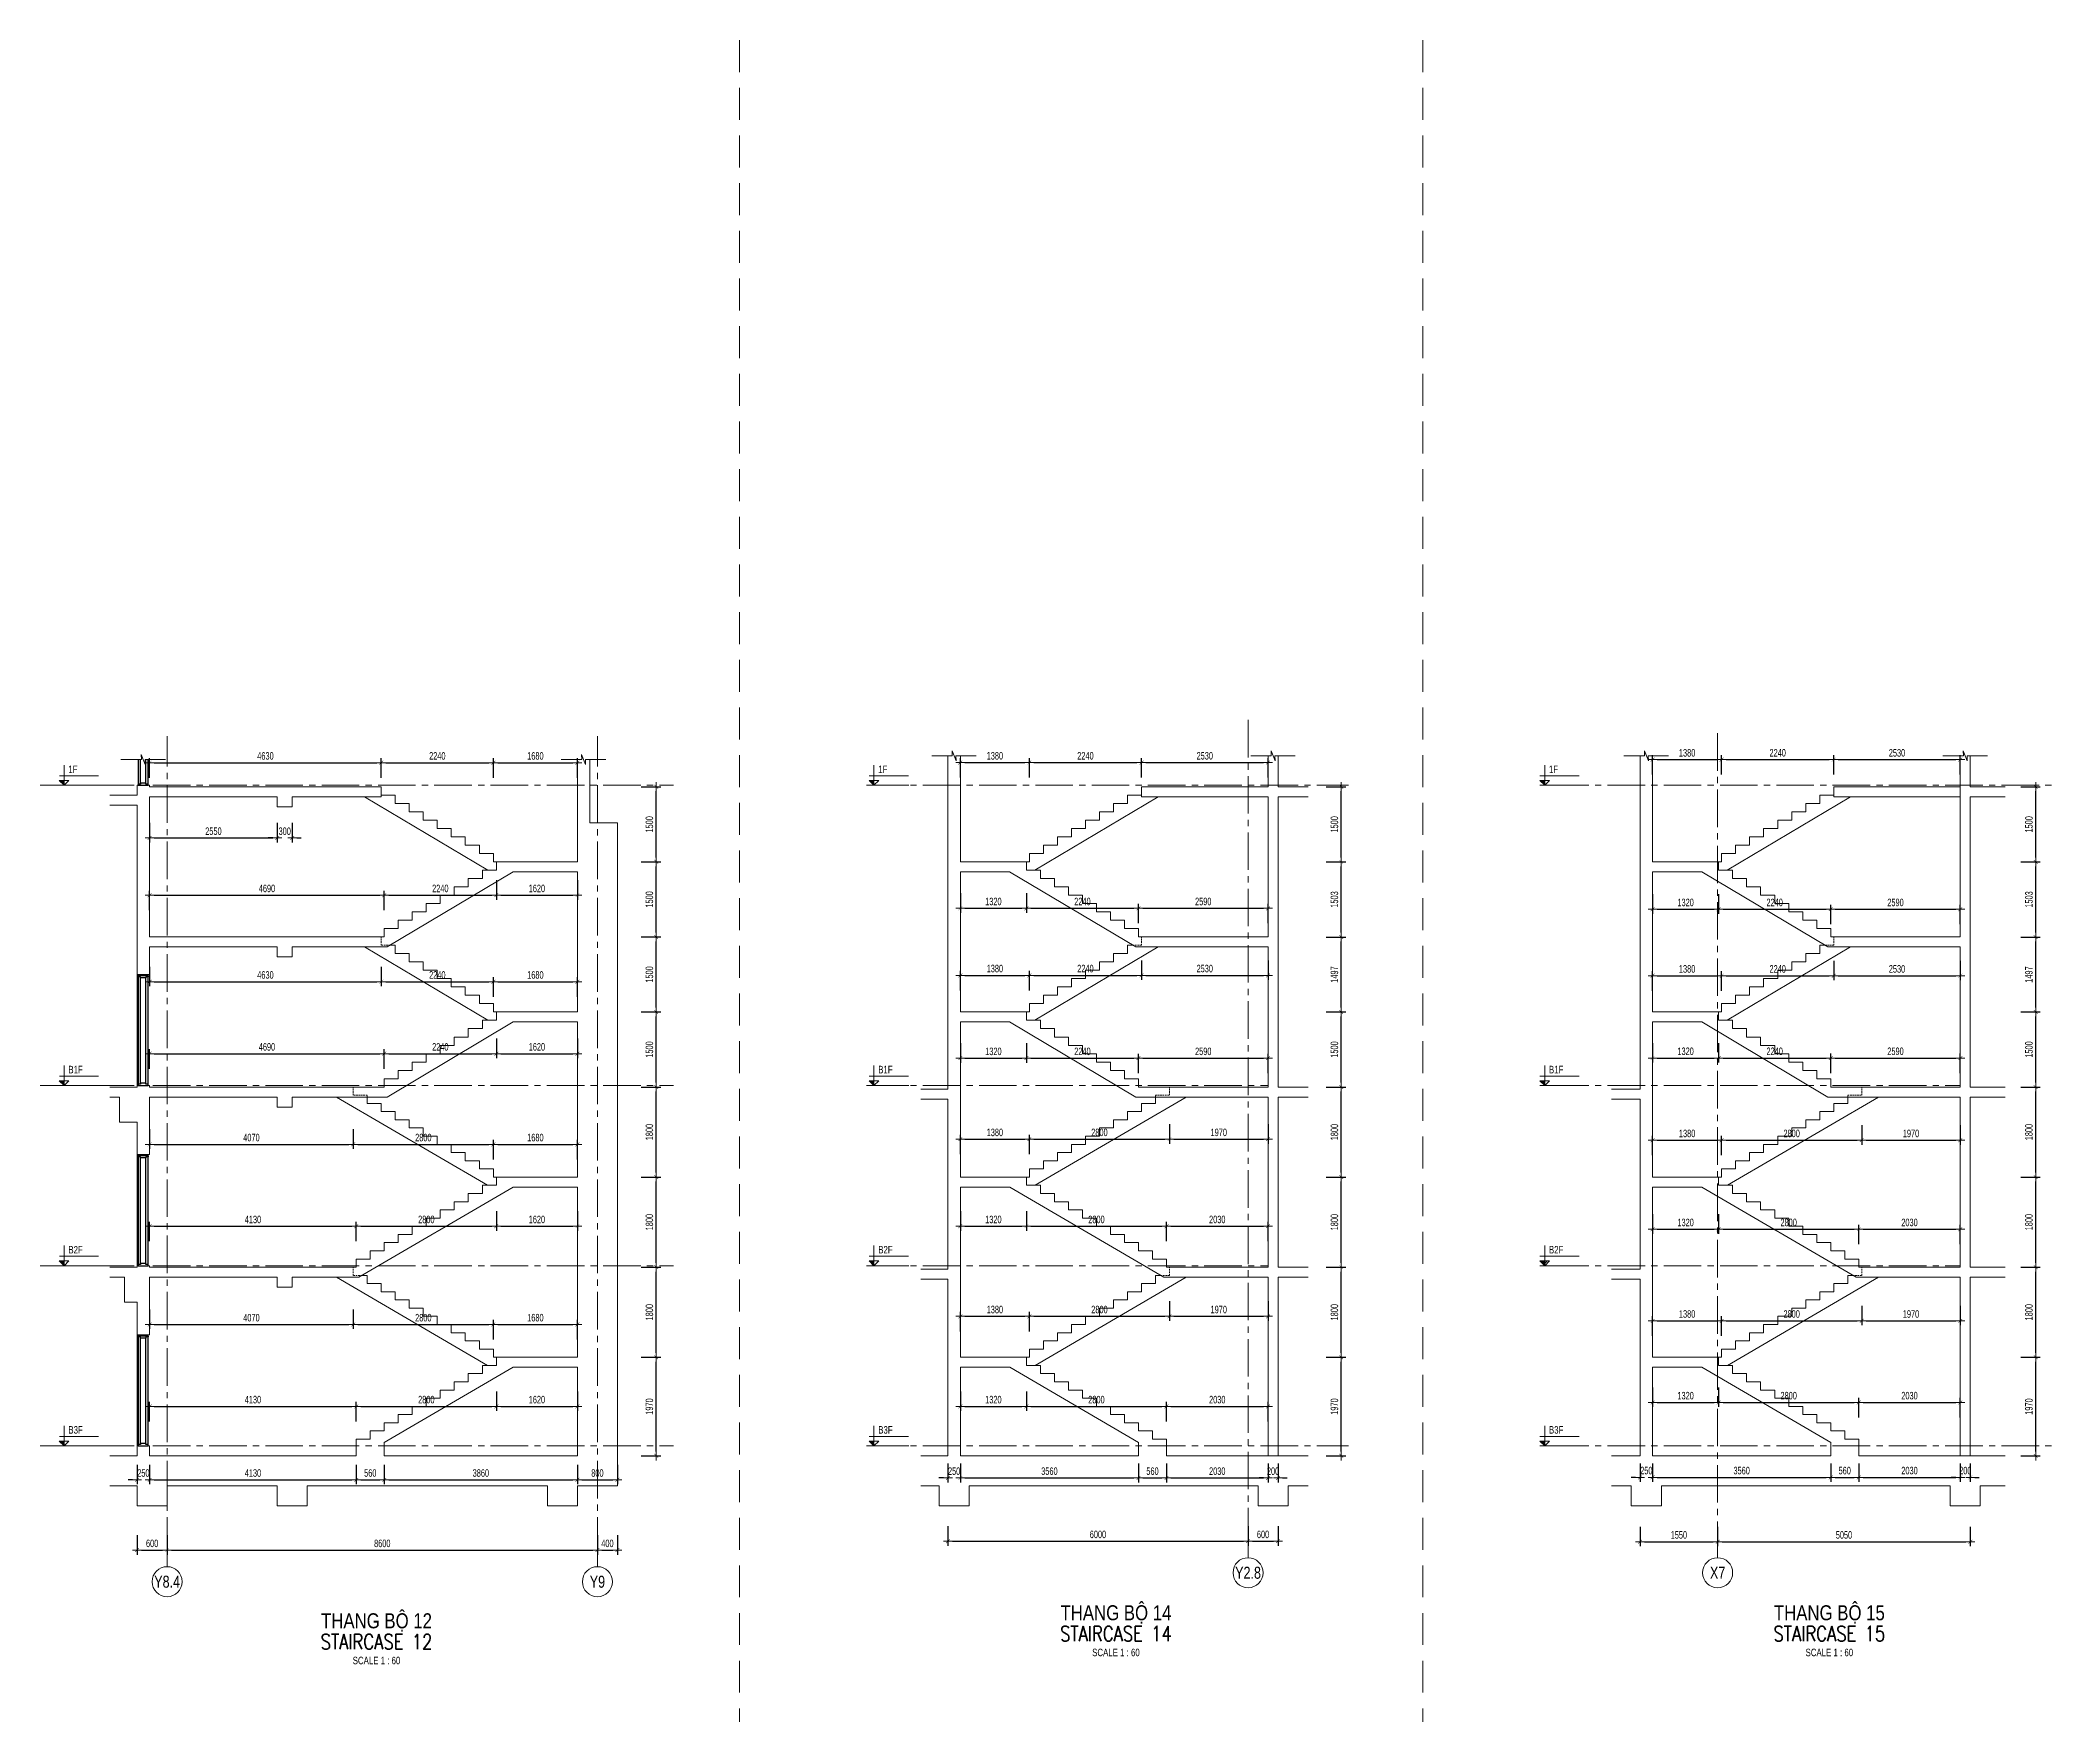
# Model space of a CAD drawing. Header units: millimetres. Extents: x -179076 to 254975, y -18667 to 296191.
# Drawn here: x 111874 to 152156, y 42634 to 76234 of the extents above; entities that cross this region are included whole.
import ezdxf
from ezdxf.enums import TextEntityAlignment as Align

# ---------------------------------------------------------------- set-up
doc = ezdxf.new("R2010")
doc.units = ezdxf.units.MM
doc.linetypes.add('CENTER2', pattern=[1.125, 0.75, -0.125, 0.125, -0.125])
doc.linetypes.add('HIDDEN2', pattern=[4.7625, 3.175, -1.5875])
doc.layers.get('Defpoints').update_dxf_attribs({"color": 151, "lineweight": 9})
for name, color, linetype in [('A-ELE5', 9, 'Continuous'), ('DOOR', 4, 'Continuous'), ('ELE8', 8, 'Continuous')]:
    doc.layers.add(name, color=color, linetype=linetype)
for name, color, linetype, lineweight in [('NDC_S_ANNO', 7, 'Continuous', 20), ('NDC_S_AXIS', 5, 'CENTER2', 13), ('NDC_S_CONTINUOUS', 3, 'Continuous', 20), ('NDC_S_DIM', 1, 'Continuous', 15), ('NDC_S_ENG TITLE', 3, 'Continuous', 20), ('NDC_S_HIDDEN', 8, 'HIDDEN2', 13), ('NDC_S_SLAB', 2, 'Continuous', 20), ('NDC_S_SYMBOL', 1, 'Continuous', 15), ('NDC_S_TEXT SYMBOL', 7, 'Continuous', 20), ('NDC_S_VN TEXT', 7, 'Continuous', 20), ('NDC_S_VN TITLE', 6, 'Continuous', 35)]:
    doc.layers.add(name, color=color, linetype=linetype, lineweight=lineweight)
doc.styles.add('NDC_ANNO', font='', dxfattribs={"width": 0.8})
doc.styles.add('NDC_DIM', font='', dxfattribs={"width": 0.75})
doc.styles.add('NDC_EN TXT', font='romans.shx', dxfattribs={"width": 0.8})
doc.styles.add('NDC_VIE TXT', font='arial.ttf', dxfattribs={"width": 0.8})
doc.styles.get('NDC_ANNO').set_extended_font_data('Dotum')
doc.styles.get('NDC_DIM').set_extended_font_data('Dotum')
doc.dimstyles.new('NDC_dim_60', dxfattribs={"dimscale": 60, "dimtxt": 2.5, "dimasz": 1.5, "dimexe": 1.5, "dimexo": 2.5, "dimgap": 1, "dimtad": 1, "dimdec": 0, "dimzin": 0, "dimdsep": 46, "dimtxsty": 'NDC_DIM', "dimblk": 'DIMMARK', "dimcen": 0.09, "dimdle": 1.2, "dimclrd": 1, "dimclre": 1, "dimclrt": 3, "dimadec": 0, "dimazin": 0, "dimtfac": 1, "dimtdec": 0, "dimtix": 1, "dimtofl": 0, "dimtmove": 0, "dimatfit": 3, "dimfxl": 5, "dimfxlon": 1, "dimtolj": 1, "dimtzin": 0, "dimarcsym": 0})

msp = doc.modelspace()

# ---------------------------------------------------------------- blocks, each defined once
blk = doc.blocks.new('A$Cba4c7dc5')
at = {"layer": 'DOOR'}
for p, q in [((80, 0), (80, 2175)), ((125, 25), (125, 2155)), ((235, 25), (235, 2155)), ((280, 2175), (280, 0))]:
    blk.add_line(p, q, dxfattribs=at)
at = {"layer": 'DOOR', "color": 3}
for points in [[(280, 2200), (80, 2200), (80, 2175), (125, 2175), (125, 2155), (235, 2155), (235, 2175), (280, 2175)], [(280, 0), (80, 0), (80, 25), (125, 25), (125, 45), (235, 45), (235, 25), (280, 25)]]:
    blk.add_lwpolyline(points, close=True, dxfattribs=at)
at = {"layer": 'ELE8'}
blk.add_line((300, 2220), (300, 0), dxfattribs=at)
blk = doc.blocks.new('DIMMARK')
at = {"layer": 'NDC_S_DIM', "color": 1}
blk.add_line((-1.5, 0), (1, 0), dxfattribs=at)
at = {"layer": 'NDC_S_DIM', "color": 2, "const_width": 0.1}
blk.add_lwpolyline([(-0.42, -0.42), (0.42, 0.42)], dxfattribs=at)
blk = doc.blocks.new('*D1830')
at = {"layer": 'Defpoints', "color": 0, "transparency": 16777216}
for p in [(118189, 48934), (114059, 47946), (118189, 47946)]:
    blk.add_point(p, dxfattribs=at)
at = {"layer": 'NDC_S_DIM', "color": 1, "lineweight": -2, "transparency": 16777216}
for p, q in [((114059, 48634), (114059, 49024)), ((114149, 48934), (118099, 48934)), ((118189, 48634), (118189, 49024))]:
    blk.add_line(p, q, dxfattribs=at)
at = {"layer": 'NDC_S_DIM', "color": 1, "lineweight": -2, "transparency": 16777216, "xscale": 90, "yscale": 90, "zscale": 90, "rotation": 180}
blk.add_blockref('DIMMARK', (114059, 48934), dxfattribs=at)
at = {"layer": 'NDC_S_DIM', "color": 1, "lineweight": -2, "transparency": 16777216, "xscale": 90, "yscale": 90, "zscale": 90}
blk.add_blockref('DIMMARK', (118189, 48934), dxfattribs=at)
at = {"layer": 'NDC_S_DIM', "color": 3, "transparency": 16777216, "insert": (116124, 49069), "char_height": 150, "attachment_point": 5, "style": 'NDC_DIM'}
blk.add_mtext('\\A1;4130', dxfattribs=at)
blk = doc.blocks.new('*D1831')
at = {"layer": 'Defpoints', "color": 0, "transparency": 16777216}
for p in [(120989, 49752), (120989, 48934), (118189, 47946)]:
    blk.add_point(p, dxfattribs=at)
at = {"layer": 'NDC_S_DIM', "color": 1, "lineweight": -2, "transparency": 16777216}
for p, q in [((120989, 49234), (120989, 48844)), ((118189, 48634), (118189, 49024)), ((118279, 48934), (120899, 48934))]:
    blk.add_line(p, q, dxfattribs=at)
at = {"layer": 'NDC_S_DIM', "color": 1, "lineweight": -2, "transparency": 16777216, "xscale": 90, "yscale": 90, "zscale": 90, "rotation": 180}
blk.add_blockref('DIMMARK', (118189, 48934), dxfattribs=at)
at = {"layer": 'NDC_S_DIM', "color": 1, "lineweight": -2, "transparency": 16777216, "xscale": 90, "yscale": 90, "zscale": 90}
blk.add_blockref('DIMMARK', (120989, 48934), dxfattribs=at)
at = {"layer": 'NDC_S_DIM', "color": 3, "transparency": 16777216, "insert": (119589, 49069), "char_height": 150, "attachment_point": 5, "style": 'NDC_DIM'}
blk.add_mtext('\\A1;2800', dxfattribs=at)
blk = doc.blocks.new('*D1832')
at = {"layer": 'Defpoints', "color": 0, "transparency": 16777216}
for p in [(120989, 49752), (122609, 49716), (122609, 48934)]:
    blk.add_point(p, dxfattribs=at)
at = {"layer": 'NDC_S_DIM', "color": 1, "lineweight": -2, "transparency": 16777216}
for p, q in [((120989, 49234), (120989, 48844)), ((122609, 49234), (122609, 48844)), ((121079, 48934), (122519, 48934))]:
    blk.add_line(p, q, dxfattribs=at)
at = {"layer": 'NDC_S_DIM', "color": 1, "lineweight": -2, "transparency": 16777216, "xscale": 90, "yscale": 90, "zscale": 90, "rotation": 180}
blk.add_blockref('DIMMARK', (120989, 48934), dxfattribs=at)
at = {"layer": 'NDC_S_DIM', "color": 1, "lineweight": -2, "transparency": 16777216, "xscale": 90, "yscale": 90, "zscale": 90}
blk.add_blockref('DIMMARK', (122609, 48934), dxfattribs=at)
at = {"layer": 'NDC_S_DIM', "color": 3, "transparency": 16777216, "insert": (121799, 49069), "char_height": 150, "attachment_point": 5, "style": 'NDC_DIM'}
blk.add_mtext('\\A1;1620', dxfattribs=at)
blk = doc.blocks.new('*D1833')
at = {"layer": 'Defpoints', "color": 0, "transparency": 16777216}
for p in [(114059, 51716), (118129, 51716), (118129, 50571)]:
    blk.add_point(p, dxfattribs=at)
at = {"layer": 'NDC_S_DIM', "color": 1, "lineweight": -2, "transparency": 16777216}
for p, q in [((114059, 50871), (114059, 50481)), ((118129, 50871), (118129, 50481)), ((114149, 50571), (118039, 50571))]:
    blk.add_line(p, q, dxfattribs=at)
at = {"layer": 'NDC_S_DIM', "color": 1, "lineweight": -2, "transparency": 16777216, "xscale": 90, "yscale": 90, "zscale": 90, "rotation": 180}
blk.add_blockref('DIMMARK', (114059, 50571), dxfattribs=at)
at = {"layer": 'NDC_S_DIM', "color": 1, "lineweight": -2, "transparency": 16777216, "xscale": 90, "yscale": 90, "zscale": 90}
blk.add_blockref('DIMMARK', (118129, 50571), dxfattribs=at)
at = {"layer": 'NDC_S_DIM', "color": 3, "transparency": 16777216, "insert": (116094, 50706), "char_height": 150, "attachment_point": 5, "style": 'NDC_DIM'}
blk.add_mtext('\\A1;4070', dxfattribs=at)
blk = doc.blocks.new('*D1834')
at = {"layer": 'Defpoints', "color": 0, "transparency": 16777216}
for p in [(118129, 51716), (120929, 50571), (120929, 49916)]:
    blk.add_point(p, dxfattribs=at)
at = {"layer": 'NDC_S_DIM', "color": 1, "lineweight": -2, "transparency": 16777216}
for p, q in [((118129, 50871), (118129, 50481)), ((118219, 50571), (120839, 50571)), ((120929, 50271), (120929, 50661))]:
    blk.add_line(p, q, dxfattribs=at)
at = {"layer": 'NDC_S_DIM', "color": 1, "lineweight": -2, "transparency": 16777216, "xscale": 90, "yscale": 90, "zscale": 90, "rotation": 180}
blk.add_blockref('DIMMARK', (118129, 50571), dxfattribs=at)
at = {"layer": 'NDC_S_DIM', "color": 1, "lineweight": -2, "transparency": 16777216, "xscale": 90, "yscale": 90, "zscale": 90}
blk.add_blockref('DIMMARK', (120929, 50571), dxfattribs=at)
at = {"layer": 'NDC_S_DIM', "color": 3, "transparency": 16777216, "insert": (119529, 50706), "char_height": 150, "attachment_point": 5, "style": 'NDC_DIM'}
blk.add_mtext('\\A1;2800', dxfattribs=at)
blk = doc.blocks.new('*D1835')
at = {"layer": 'Defpoints', "color": 0, "transparency": 16777216}
for p in [(122609, 50571), (120929, 49916), (122609, 49916)]:
    blk.add_point(p, dxfattribs=at)
at = {"layer": 'NDC_S_DIM', "color": 1, "lineweight": -2, "transparency": 16777216}
for p, q in [((120929, 50271), (120929, 50661)), ((121019, 50571), (122519, 50571)), ((122609, 50271), (122609, 50661))]:
    blk.add_line(p, q, dxfattribs=at)
at = {"layer": 'NDC_S_DIM', "color": 1, "lineweight": -2, "transparency": 16777216, "xscale": 90, "yscale": 90, "zscale": 90, "rotation": 180}
blk.add_blockref('DIMMARK', (120929, 50571), dxfattribs=at)
at = {"layer": 'NDC_S_DIM', "color": 1, "lineweight": -2, "transparency": 16777216, "xscale": 90, "yscale": 90, "zscale": 90}
blk.add_blockref('DIMMARK', (122609, 50571), dxfattribs=at)
at = {"layer": 'NDC_S_DIM', "color": 3, "transparency": 16777216, "insert": (121769, 50706), "char_height": 150, "attachment_point": 5, "style": 'NDC_DIM'}
blk.add_mtext('\\A1;1680', dxfattribs=at)
blk = doc.blocks.new('*D1836')
at = {"layer": 'Defpoints', "color": 0, "transparency": 16777216}
for p in [(118189, 52534), (114059, 51716), (118189, 51716)]:
    blk.add_point(p, dxfattribs=at)
at = {"layer": 'NDC_S_DIM', "color": 1, "lineweight": -2, "transparency": 16777216}
for p, q in [((114059, 52234), (114059, 52624)), ((114149, 52534), (118099, 52534)), ((118189, 52234), (118189, 52624))]:
    blk.add_line(p, q, dxfattribs=at)
at = {"layer": 'NDC_S_DIM', "color": 1, "lineweight": -2, "transparency": 16777216, "xscale": 90, "yscale": 90, "zscale": 90, "rotation": 180}
blk.add_blockref('DIMMARK', (114059, 52534), dxfattribs=at)
at = {"layer": 'NDC_S_DIM', "color": 1, "lineweight": -2, "transparency": 16777216, "xscale": 90, "yscale": 90, "zscale": 90}
blk.add_blockref('DIMMARK', (118189, 52534), dxfattribs=at)
at = {"layer": 'NDC_S_DIM', "color": 3, "transparency": 16777216, "insert": (116124, 52669), "char_height": 150, "attachment_point": 5, "style": 'NDC_DIM'}
blk.add_mtext('\\A1;4130', dxfattribs=at)
blk = doc.blocks.new('*D1837')
at = {"layer": 'Defpoints', "color": 0, "transparency": 16777216}
for p in [(120989, 53352), (120989, 52534), (118189, 51716)]:
    blk.add_point(p, dxfattribs=at)
at = {"layer": 'NDC_S_DIM', "color": 1, "lineweight": -2, "transparency": 16777216}
for p, q in [((120989, 52834), (120989, 52444)), ((118189, 52234), (118189, 52624)), ((118279, 52534), (120899, 52534))]:
    blk.add_line(p, q, dxfattribs=at)
at = {"layer": 'NDC_S_DIM', "color": 1, "lineweight": -2, "transparency": 16777216, "xscale": 90, "yscale": 90, "zscale": 90, "rotation": 180}
blk.add_blockref('DIMMARK', (118189, 52534), dxfattribs=at)
at = {"layer": 'NDC_S_DIM', "color": 1, "lineweight": -2, "transparency": 16777216, "xscale": 90, "yscale": 90, "zscale": 90}
blk.add_blockref('DIMMARK', (120989, 52534), dxfattribs=at)
at = {"layer": 'NDC_S_DIM', "color": 3, "transparency": 16777216, "insert": (119589, 52669), "char_height": 150, "attachment_point": 5, "style": 'NDC_DIM'}
blk.add_mtext('\\A1;2800', dxfattribs=at)
blk = doc.blocks.new('*D1838')
at = {"layer": 'Defpoints', "color": 0, "transparency": 16777216}
for p in [(120989, 53352), (122609, 53316), (122609, 52534)]:
    blk.add_point(p, dxfattribs=at)
at = {"layer": 'NDC_S_DIM', "color": 1, "lineweight": -2, "transparency": 16777216}
for p, q in [((120989, 52834), (120989, 52444)), ((122609, 52834), (122609, 52444)), ((121079, 52534), (122519, 52534))]:
    blk.add_line(p, q, dxfattribs=at)
at = {"layer": 'NDC_S_DIM', "color": 1, "lineweight": -2, "transparency": 16777216, "xscale": 90, "yscale": 90, "zscale": 90, "rotation": 180}
blk.add_blockref('DIMMARK', (120989, 52534), dxfattribs=at)
at = {"layer": 'NDC_S_DIM', "color": 1, "lineweight": -2, "transparency": 16777216, "xscale": 90, "yscale": 90, "zscale": 90}
blk.add_blockref('DIMMARK', (122609, 52534), dxfattribs=at)
at = {"layer": 'NDC_S_DIM', "color": 3, "transparency": 16777216, "insert": (121799, 52669), "char_height": 150, "attachment_point": 5, "style": 'NDC_DIM'}
blk.add_mtext('\\A1;1620', dxfattribs=at)
blk = doc.blocks.new('*D1849')
at = {"layer": 'Defpoints', "color": 0, "transparency": 16777216}
for p in [(118129, 55318), (114059, 55116), (118129, 54171)]:
    blk.add_point(p, dxfattribs=at)
at = {"layer": 'NDC_S_DIM', "color": 1, "lineweight": -2, "transparency": 16777216}
for p, q in [((114059, 54471), (114059, 54081)), ((118129, 54471), (118129, 54081)), ((114149, 54171), (118039, 54171))]:
    blk.add_line(p, q, dxfattribs=at)
at = {"layer": 'NDC_S_DIM', "color": 1, "lineweight": -2, "transparency": 16777216, "xscale": 90, "yscale": 90, "zscale": 90, "rotation": 180}
blk.add_blockref('DIMMARK', (114059, 54171), dxfattribs=at)
at = {"layer": 'NDC_S_DIM', "color": 1, "lineweight": -2, "transparency": 16777216, "xscale": 90, "yscale": 90, "zscale": 90}
blk.add_blockref('DIMMARK', (118129, 54171), dxfattribs=at)
at = {"layer": 'NDC_S_DIM', "color": 3, "transparency": 16777216, "insert": (116094, 54306), "char_height": 150, "attachment_point": 5, "style": 'NDC_DIM'}
blk.add_mtext('\\A1;4070', dxfattribs=at)
blk = doc.blocks.new('*D1850')
at = {"layer": 'Defpoints', "color": 0, "transparency": 16777216}
for p in [(118129, 55318), (120929, 54171), (120929, 53516)]:
    blk.add_point(p, dxfattribs=at)
at = {"layer": 'NDC_S_DIM', "color": 1, "lineweight": -2, "transparency": 16777216}
for p, q in [((118129, 54471), (118129, 54081)), ((118219, 54171), (120839, 54171)), ((120929, 53871), (120929, 54261))]:
    blk.add_line(p, q, dxfattribs=at)
at = {"layer": 'NDC_S_DIM', "color": 1, "lineweight": -2, "transparency": 16777216, "xscale": 90, "yscale": 90, "zscale": 90, "rotation": 180}
blk.add_blockref('DIMMARK', (118129, 54171), dxfattribs=at)
at = {"layer": 'NDC_S_DIM', "color": 1, "lineweight": -2, "transparency": 16777216, "xscale": 90, "yscale": 90, "zscale": 90}
blk.add_blockref('DIMMARK', (120929, 54171), dxfattribs=at)
at = {"layer": 'NDC_S_DIM', "color": 3, "transparency": 16777216, "insert": (119529, 54306), "char_height": 150, "attachment_point": 5, "style": 'NDC_DIM'}
blk.add_mtext('\\A1;2800', dxfattribs=at)
blk = doc.blocks.new('*D1851')
at = {"layer": 'Defpoints', "color": 0, "transparency": 16777216}
for p in [(122609, 54171), (120929, 53516), (122609, 53516)]:
    blk.add_point(p, dxfattribs=at)
at = {"layer": 'NDC_S_DIM', "color": 1, "lineweight": -2, "transparency": 16777216}
for p, q in [((120929, 53871), (120929, 54261)), ((121019, 54171), (122519, 54171)), ((122609, 53871), (122609, 54261))]:
    blk.add_line(p, q, dxfattribs=at)
at = {"layer": 'NDC_S_DIM', "color": 1, "lineweight": -2, "transparency": 16777216, "xscale": 90, "yscale": 90, "zscale": 90, "rotation": 180}
blk.add_blockref('DIMMARK', (120929, 54171), dxfattribs=at)
at = {"layer": 'NDC_S_DIM', "color": 1, "lineweight": -2, "transparency": 16777216, "xscale": 90, "yscale": 90, "zscale": 90}
blk.add_blockref('DIMMARK', (122609, 54171), dxfattribs=at)
at = {"layer": 'NDC_S_DIM', "color": 3, "transparency": 16777216, "insert": (121769, 54306), "char_height": 150, "attachment_point": 5, "style": 'NDC_DIM'}
blk.add_mtext('\\A1;1680', dxfattribs=at)
blk = doc.blocks.new('*D1852')
at = {"layer": 'Defpoints', "color": 0, "transparency": 16777216}
for p in [(118749, 55983), (114059, 55316), (118749, 55316)]:
    blk.add_point(p, dxfattribs=at)
at = {"layer": 'NDC_S_DIM', "color": 1, "lineweight": -2, "transparency": 16777216}
for p, q in [((114059, 55683), (114059, 56073)), ((118749, 55683), (118749, 56073)), ((114149, 55983), (118659, 55983))]:
    blk.add_line(p, q, dxfattribs=at)
at = {"layer": 'NDC_S_DIM', "color": 1, "lineweight": -2, "transparency": 16777216, "xscale": 90, "yscale": 90, "zscale": 90, "rotation": 180}
blk.add_blockref('DIMMARK', (114059, 55983), dxfattribs=at)
at = {"layer": 'NDC_S_DIM', "color": 1, "lineweight": -2, "transparency": 16777216, "xscale": 90, "yscale": 90, "zscale": 90}
blk.add_blockref('DIMMARK', (118749, 55983), dxfattribs=at)
at = {"layer": 'NDC_S_DIM', "color": 3, "transparency": 16777216, "insert": (116404, 56118), "char_height": 150, "attachment_point": 5, "style": 'NDC_DIM'}
blk.add_mtext('\\A1;4690', dxfattribs=at)
blk = doc.blocks.new('*D1853')
at = {"layer": 'Defpoints', "color": 0, "transparency": 16777216}
for p in [(120989, 56649), (120989, 55983), (118749, 55316)]:
    blk.add_point(p, dxfattribs=at)
at = {"layer": 'NDC_S_DIM', "color": 1, "lineweight": -2, "transparency": 16777216}
for p, q in [((118749, 55683), (118749, 56073)), ((120989, 56283), (120989, 55893)), ((118839, 55983), (120899, 55983))]:
    blk.add_line(p, q, dxfattribs=at)
at = {"layer": 'NDC_S_DIM', "color": 1, "lineweight": -2, "transparency": 16777216, "xscale": 90, "yscale": 90, "zscale": 90, "rotation": 180}
blk.add_blockref('DIMMARK', (118749, 55983), dxfattribs=at)
at = {"layer": 'NDC_S_DIM', "color": 1, "lineweight": -2, "transparency": 16777216, "xscale": 90, "yscale": 90, "zscale": 90}
blk.add_blockref('DIMMARK', (120989, 55983), dxfattribs=at)
at = {"layer": 'NDC_S_DIM', "color": 3, "transparency": 16777216, "insert": (119869, 56118), "char_height": 150, "attachment_point": 5, "style": 'NDC_DIM'}
blk.add_mtext('\\A1;2240', dxfattribs=at)
blk = doc.blocks.new('*D1854')
at = {"layer": 'Defpoints', "color": 0, "transparency": 16777216}
for p in [(120989, 56649), (122609, 56616), (122609, 55983)]:
    blk.add_point(p, dxfattribs=at)
at = {"layer": 'NDC_S_DIM', "color": 1, "lineweight": -2, "transparency": 16777216}
for p, q in [((120989, 56283), (120989, 55893)), ((122609, 56283), (122609, 55893)), ((121079, 55983), (122519, 55983))]:
    blk.add_line(p, q, dxfattribs=at)
at = {"layer": 'NDC_S_DIM', "color": 1, "lineweight": -2, "transparency": 16777216, "xscale": 90, "yscale": 90, "zscale": 90, "rotation": 180}
blk.add_blockref('DIMMARK', (120989, 55983), dxfattribs=at)
at = {"layer": 'NDC_S_DIM', "color": 1, "lineweight": -2, "transparency": 16777216, "xscale": 90, "yscale": 90, "zscale": 90}
blk.add_blockref('DIMMARK', (122609, 55983), dxfattribs=at)
at = {"layer": 'NDC_S_DIM', "color": 3, "transparency": 16777216, "insert": (121799, 56118), "char_height": 150, "attachment_point": 5, "style": 'NDC_DIM'}
blk.add_mtext('\\A1;1620', dxfattribs=at)
blk = doc.blocks.new('*D1855')
at = {"layer": 'Defpoints', "color": 0, "transparency": 16777216}
for p in [(114059, 58316), (118689, 58313), (118689, 57421)]:
    blk.add_point(p, dxfattribs=at)
at = {"layer": 'NDC_S_DIM', "color": 1, "lineweight": -2, "transparency": 16777216}
for p, q in [((114059, 57721), (114059, 57331)), ((118689, 57721), (118689, 57331)), ((114149, 57421), (118599, 57421))]:
    blk.add_line(p, q, dxfattribs=at)
at = {"layer": 'NDC_S_DIM', "color": 1, "lineweight": -2, "transparency": 16777216, "xscale": 90, "yscale": 90, "zscale": 90, "rotation": 180}
blk.add_blockref('DIMMARK', (114059, 57421), dxfattribs=at)
at = {"layer": 'NDC_S_DIM', "color": 1, "lineweight": -2, "transparency": 16777216, "xscale": 90, "yscale": 90, "zscale": 90}
blk.add_blockref('DIMMARK', (118689, 57421), dxfattribs=at)
at = {"layer": 'NDC_S_DIM', "color": 3, "transparency": 16777216, "insert": (116374, 57556), "char_height": 150, "attachment_point": 5, "style": 'NDC_DIM'}
blk.add_mtext('\\A1;4630', dxfattribs=at)
blk = doc.blocks.new('*D1856')
at = {"layer": 'Defpoints', "color": 0, "transparency": 16777216}
for p in [(118689, 58313), (120929, 57421), (120929, 56816)]:
    blk.add_point(p, dxfattribs=at)
at = {"layer": 'NDC_S_DIM', "color": 1, "lineweight": -2, "transparency": 16777216}
for p, q in [((118689, 57721), (118689, 57331)), ((118779, 57421), (120839, 57421)), ((120929, 57121), (120929, 57511))]:
    blk.add_line(p, q, dxfattribs=at)
at = {"layer": 'NDC_S_DIM', "color": 1, "lineweight": -2, "transparency": 16777216, "xscale": 90, "yscale": 90, "zscale": 90, "rotation": 180}
blk.add_blockref('DIMMARK', (118689, 57421), dxfattribs=at)
at = {"layer": 'NDC_S_DIM', "color": 1, "lineweight": -2, "transparency": 16777216, "xscale": 90, "yscale": 90, "zscale": 90}
blk.add_blockref('DIMMARK', (120929, 57421), dxfattribs=at)
at = {"layer": 'NDC_S_DIM', "color": 3, "transparency": 16777216, "insert": (119809, 57556), "char_height": 150, "attachment_point": 5, "style": 'NDC_DIM'}
blk.add_mtext('\\A1;2240', dxfattribs=at)
blk = doc.blocks.new('*D1857')
at = {"layer": 'Defpoints', "color": 0, "transparency": 16777216}
for p in [(122609, 57421), (120929, 56816), (122609, 56816)]:
    blk.add_point(p, dxfattribs=at)
at = {"layer": 'NDC_S_DIM', "color": 1, "lineweight": -2, "transparency": 16777216}
for p, q in [((120929, 57121), (120929, 57511)), ((121019, 57421), (122519, 57421)), ((122609, 57121), (122609, 57511))]:
    blk.add_line(p, q, dxfattribs=at)
at = {"layer": 'NDC_S_DIM', "color": 1, "lineweight": -2, "transparency": 16777216, "xscale": 90, "yscale": 90, "zscale": 90, "rotation": 180}
blk.add_blockref('DIMMARK', (120929, 57421), dxfattribs=at)
at = {"layer": 'NDC_S_DIM', "color": 1, "lineweight": -2, "transparency": 16777216, "xscale": 90, "yscale": 90, "zscale": 90}
blk.add_blockref('DIMMARK', (122609, 57421), dxfattribs=at)
at = {"layer": 'NDC_S_DIM', "color": 3, "transparency": 16777216, "insert": (121769, 57556), "char_height": 150, "attachment_point": 5, "style": 'NDC_DIM'}
blk.add_mtext('\\A1;1680', dxfattribs=at)
blk = doc.blocks.new('*D1858')
at = {"layer": 'Defpoints', "color": 0, "transparency": 16777216}
for p in [(118749, 59149), (114059, 58316), (118749, 58316)]:
    blk.add_point(p, dxfattribs=at)
at = {"layer": 'NDC_S_DIM', "color": 1, "lineweight": -2, "transparency": 16777216}
for p, q in [((114059, 58849), (114059, 59239)), ((118749, 58849), (118749, 59239)), ((114149, 59149), (118659, 59149))]:
    blk.add_line(p, q, dxfattribs=at)
at = {"layer": 'NDC_S_DIM', "color": 1, "lineweight": -2, "transparency": 16777216, "xscale": 90, "yscale": 90, "zscale": 90, "rotation": 180}
blk.add_blockref('DIMMARK', (114059, 59149), dxfattribs=at)
at = {"layer": 'NDC_S_DIM', "color": 1, "lineweight": -2, "transparency": 16777216, "xscale": 90, "yscale": 90, "zscale": 90}
blk.add_blockref('DIMMARK', (118749, 59149), dxfattribs=at)
at = {"layer": 'NDC_S_DIM', "color": 3, "transparency": 16777216, "insert": (116404, 59284), "char_height": 150, "attachment_point": 5, "style": 'NDC_DIM'}
blk.add_mtext('\\A1;4690', dxfattribs=at)
blk = doc.blocks.new('*D1859')
at = {"layer": 'Defpoints', "color": 0, "transparency": 16777216}
for p in [(120989, 59649), (120989, 59149), (118749, 58316)]:
    blk.add_point(p, dxfattribs=at)
at = {"layer": 'NDC_S_DIM', "color": 1, "lineweight": -2, "transparency": 16777216}
for p, q in [((118749, 58849), (118749, 59239)), ((120989, 59449), (120989, 59059)), ((118839, 59149), (120899, 59149))]:
    blk.add_line(p, q, dxfattribs=at)
at = {"layer": 'NDC_S_DIM', "color": 1, "lineweight": -2, "transparency": 16777216, "xscale": 90, "yscale": 90, "zscale": 90, "rotation": 180}
blk.add_blockref('DIMMARK', (118749, 59149), dxfattribs=at)
at = {"layer": 'NDC_S_DIM', "color": 1, "lineweight": -2, "transparency": 16777216, "xscale": 90, "yscale": 90, "zscale": 90}
blk.add_blockref('DIMMARK', (120989, 59149), dxfattribs=at)
at = {"layer": 'NDC_S_DIM', "color": 3, "transparency": 16777216, "insert": (119869, 59284), "char_height": 150, "attachment_point": 5, "style": 'NDC_DIM'}
blk.add_mtext('\\A1;2240', dxfattribs=at)
blk = doc.blocks.new('*D1860')
at = {"layer": 'Defpoints', "color": 0, "transparency": 16777216}
for p in [(120989, 59649), (122609, 59616), (122609, 59149)]:
    blk.add_point(p, dxfattribs=at)
at = {"layer": 'NDC_S_DIM', "color": 1, "lineweight": -2, "transparency": 16777216}
for p, q in [((120989, 59449), (120989, 59059)), ((122609, 59449), (122609, 59059)), ((121079, 59149), (122519, 59149))]:
    blk.add_line(p, q, dxfattribs=at)
at = {"layer": 'NDC_S_DIM', "color": 1, "lineweight": -2, "transparency": 16777216, "xscale": 90, "yscale": 90, "zscale": 90, "rotation": 180}
blk.add_blockref('DIMMARK', (120989, 59149), dxfattribs=at)
at = {"layer": 'NDC_S_DIM', "color": 1, "lineweight": -2, "transparency": 16777216, "xscale": 90, "yscale": 90, "zscale": 90}
blk.add_blockref('DIMMARK', (122609, 59149), dxfattribs=at)
at = {"layer": 'NDC_S_DIM', "color": 3, "transparency": 16777216, "insert": (121799, 59284), "char_height": 150, "attachment_point": 5, "style": 'NDC_DIM'}
blk.add_mtext('\\A1;1620', dxfattribs=at)
blk = doc.blocks.new('*D1861')
at = {"layer": 'Defpoints', "color": 0, "transparency": 16777216}
for p in [(118689, 61798), (114059, 61316), (118689, 61316)]:
    blk.add_point(p, dxfattribs=at)
at = {"layer": 'NDC_S_DIM', "color": 1, "lineweight": -2, "transparency": 16777216}
for p, q in [((114059, 61498), (114059, 61888)), ((114149, 61798), (118599, 61798)), ((118689, 61498), (118689, 61888))]:
    blk.add_line(p, q, dxfattribs=at)
at = {"layer": 'NDC_S_DIM', "color": 1, "lineweight": -2, "transparency": 16777216, "xscale": 90, "yscale": 90, "zscale": 90, "rotation": 180}
blk.add_blockref('DIMMARK', (114059, 61798), dxfattribs=at)
at = {"layer": 'NDC_S_DIM', "color": 1, "lineweight": -2, "transparency": 16777216, "xscale": 90, "yscale": 90, "zscale": 90}
blk.add_blockref('DIMMARK', (118689, 61798), dxfattribs=at)
at = {"layer": 'NDC_S_DIM', "color": 3, "transparency": 16777216, "insert": (116374, 61933), "char_height": 150, "attachment_point": 5, "style": 'NDC_DIM'}
blk.add_mtext('\\A1;4630', dxfattribs=at)
blk = doc.blocks.new('*D1862')
at = {"layer": 'Defpoints', "color": 0, "transparency": 16777216}
for p in [(120929, 61798), (118689, 61316), (120929, 59816)]:
    blk.add_point(p, dxfattribs=at)
at = {"layer": 'NDC_S_DIM', "color": 1, "lineweight": -2, "transparency": 16777216}
for p, q in [((118689, 61498), (118689, 61888)), ((118779, 61798), (120839, 61798)), ((120929, 61498), (120929, 61888))]:
    blk.add_line(p, q, dxfattribs=at)
at = {"layer": 'NDC_S_DIM', "color": 1, "lineweight": -2, "transparency": 16777216, "xscale": 90, "yscale": 90, "zscale": 90, "rotation": 180}
blk.add_blockref('DIMMARK', (118689, 61798), dxfattribs=at)
at = {"layer": 'NDC_S_DIM', "color": 1, "lineweight": -2, "transparency": 16777216, "xscale": 90, "yscale": 90, "zscale": 90}
blk.add_blockref('DIMMARK', (120929, 61798), dxfattribs=at)
at = {"layer": 'NDC_S_DIM', "color": 3, "transparency": 16777216, "insert": (119809, 61933), "char_height": 150, "attachment_point": 5, "style": 'NDC_DIM'}
blk.add_mtext('\\A1;2240', dxfattribs=at)
blk = doc.blocks.new('*D1863')
at = {"layer": 'Defpoints', "color": 0, "transparency": 16777216}
for p in [(122609, 61798), (120929, 59816), (122609, 59816)]:
    blk.add_point(p, dxfattribs=at)
at = {"layer": 'NDC_S_DIM', "color": 1, "lineweight": -2, "transparency": 16777216}
for p, q in [((120929, 61498), (120929, 61888)), ((121019, 61798), (122519, 61798)), ((122609, 61498), (122609, 61888))]:
    blk.add_line(p, q, dxfattribs=at)
at = {"layer": 'NDC_S_DIM', "color": 1, "lineweight": -2, "transparency": 16777216, "xscale": 90, "yscale": 90, "zscale": 90, "rotation": 180}
blk.add_blockref('DIMMARK', (120929, 61798), dxfattribs=at)
at = {"layer": 'NDC_S_DIM', "color": 1, "lineweight": -2, "transparency": 16777216, "xscale": 90, "yscale": 90, "zscale": 90}
blk.add_blockref('DIMMARK', (122609, 61798), dxfattribs=at)
at = {"layer": 'NDC_S_DIM', "color": 3, "transparency": 16777216, "insert": (121769, 61933), "char_height": 150, "attachment_point": 5, "style": 'NDC_DIM'}
blk.add_mtext('\\A1;1680', dxfattribs=at)
blk = doc.blocks.new('*D1864')
at = {"layer": 'Defpoints', "color": 0, "transparency": 16777216}
for p in [(130263, 49916), (131583, 49916), (131583, 48934)]:
    blk.add_point(p, dxfattribs=at)
at = {"layer": 'NDC_S_DIM', "color": 1, "lineweight": -2, "transparency": 16777216}
for p, q in [((130263, 49234), (130263, 48844)), ((131583, 49234), (131583, 48844)), ((130353, 48934), (131493, 48934))]:
    blk.add_line(p, q, dxfattribs=at)
at = {"layer": 'NDC_S_DIM', "color": 1, "lineweight": -2, "transparency": 16777216, "xscale": 90, "yscale": 90, "zscale": 90, "rotation": 180}
blk.add_blockref('DIMMARK', (130263, 48934), dxfattribs=at)
at = {"layer": 'NDC_S_DIM', "color": 1, "lineweight": -2, "transparency": 16777216, "xscale": 90, "yscale": 90, "zscale": 90}
blk.add_blockref('DIMMARK', (131583, 48934), dxfattribs=at)
at = {"layer": 'NDC_S_DIM', "color": 3, "transparency": 16777216, "insert": (130923, 49069), "char_height": 150, "attachment_point": 5, "style": 'NDC_DIM'}
blk.add_mtext('\\A1;1320', dxfattribs=at)
blk = doc.blocks.new('*D1865')
at = {"layer": 'Defpoints', "color": 0, "transparency": 16777216}
for p in [(131583, 49916), (134383, 48934), (134383, 48280)]:
    blk.add_point(p, dxfattribs=at)
at = {"layer": 'NDC_S_DIM', "color": 1, "lineweight": -2, "transparency": 16777216}
for p, q in [((131583, 49234), (131583, 48844)), ((131673, 48934), (134293, 48934)), ((134383, 48634), (134383, 49024))]:
    blk.add_line(p, q, dxfattribs=at)
at = {"layer": 'NDC_S_DIM', "color": 1, "lineweight": -2, "transparency": 16777216, "xscale": 90, "yscale": 90, "zscale": 90, "rotation": 180}
blk.add_blockref('DIMMARK', (131583, 48934), dxfattribs=at)
at = {"layer": 'NDC_S_DIM', "color": 1, "lineweight": -2, "transparency": 16777216, "xscale": 90, "yscale": 90, "zscale": 90}
blk.add_blockref('DIMMARK', (134383, 48934), dxfattribs=at)
at = {"layer": 'NDC_S_DIM', "color": 3, "transparency": 16777216, "insert": (132983, 49069), "char_height": 150, "attachment_point": 5, "style": 'NDC_DIM'}
blk.add_mtext('\\A1;2800', dxfattribs=at)
blk = doc.blocks.new('*D1866')
at = {"layer": 'Defpoints', "color": 0, "transparency": 16777216}
for p in [(136413, 48934), (134383, 48280), (136413, 47946)]:
    blk.add_point(p, dxfattribs=at)
at = {"layer": 'NDC_S_DIM', "color": 1, "lineweight": -2, "transparency": 16777216}
for p, q in [((134383, 48634), (134383, 49024)), ((134473, 48934), (136323, 48934)), ((136413, 48634), (136413, 49024))]:
    blk.add_line(p, q, dxfattribs=at)
at = {"layer": 'NDC_S_DIM', "color": 1, "lineweight": -2, "transparency": 16777216, "xscale": 90, "yscale": 90, "zscale": 90, "rotation": 180}
blk.add_blockref('DIMMARK', (134383, 48934), dxfattribs=at)
at = {"layer": 'NDC_S_DIM', "color": 1, "lineweight": -2, "transparency": 16777216, "xscale": 90, "yscale": 90, "zscale": 90}
blk.add_blockref('DIMMARK', (136413, 48934), dxfattribs=at)
at = {"layer": 'NDC_S_DIM', "color": 3, "transparency": 16777216, "insert": (135398, 49069), "char_height": 150, "attachment_point": 5, "style": 'NDC_DIM'}
blk.add_mtext('\\A1;2030', dxfattribs=at)
blk = doc.blocks.new('*D1867')
at = {"layer": 'Defpoints', "color": 0, "transparency": 16777216}
for p in [(131643, 50734), (130263, 49916), (131643, 49916)]:
    blk.add_point(p, dxfattribs=at)
at = {"layer": 'NDC_S_DIM', "color": 1, "lineweight": -2, "transparency": 16777216}
for p, q in [((130263, 50434), (130263, 50824)), ((131643, 50434), (131643, 50824)), ((130353, 50734), (131553, 50734))]:
    blk.add_line(p, q, dxfattribs=at)
at = {"layer": 'NDC_S_DIM', "color": 1, "lineweight": -2, "transparency": 16777216, "xscale": 90, "yscale": 90, "zscale": 90, "rotation": 180}
blk.add_blockref('DIMMARK', (130263, 50734), dxfattribs=at)
at = {"layer": 'NDC_S_DIM', "color": 1, "lineweight": -2, "transparency": 16777216, "xscale": 90, "yscale": 90, "zscale": 90}
blk.add_blockref('DIMMARK', (131643, 50734), dxfattribs=at)
at = {"layer": 'NDC_S_DIM', "color": 3, "transparency": 16777216, "insert": (130953, 50869), "char_height": 150, "attachment_point": 5, "style": 'NDC_DIM'}
blk.add_mtext('\\A1;1380', dxfattribs=at)
blk = doc.blocks.new('*D1868')
at = {"layer": 'Defpoints', "color": 0, "transparency": 16777216}
for p in [(134443, 51552), (134443, 50734), (131643, 49916)]:
    blk.add_point(p, dxfattribs=at)
at = {"layer": 'NDC_S_DIM', "color": 1, "lineweight": -2, "transparency": 16777216}
for p, q in [((131643, 50434), (131643, 50824)), ((134443, 51034), (134443, 50644)), ((131733, 50734), (134353, 50734))]:
    blk.add_line(p, q, dxfattribs=at)
at = {"layer": 'NDC_S_DIM', "color": 1, "lineweight": -2, "transparency": 16777216, "xscale": 90, "yscale": 90, "zscale": 90, "rotation": 180}
blk.add_blockref('DIMMARK', (131643, 50734), dxfattribs=at)
at = {"layer": 'NDC_S_DIM', "color": 1, "lineweight": -2, "transparency": 16777216, "xscale": 90, "yscale": 90, "zscale": 90}
blk.add_blockref('DIMMARK', (134443, 50734), dxfattribs=at)
at = {"layer": 'NDC_S_DIM', "color": 3, "transparency": 16777216, "insert": (133043, 50869), "char_height": 150, "attachment_point": 5, "style": 'NDC_DIM'}
blk.add_mtext('\\A1;2800', dxfattribs=at)
blk = doc.blocks.new('*D1869')
at = {"layer": 'Defpoints', "color": 0, "transparency": 16777216}
for p in [(134443, 51552), (136413, 51516), (136413, 50734)]:
    blk.add_point(p, dxfattribs=at)
at = {"layer": 'NDC_S_DIM', "color": 1, "lineweight": -2, "transparency": 16777216}
for p, q in [((134443, 51034), (134443, 50644)), ((136413, 51034), (136413, 50644)), ((134533, 50734), (136323, 50734))]:
    blk.add_line(p, q, dxfattribs=at)
at = {"layer": 'NDC_S_DIM', "color": 1, "lineweight": -2, "transparency": 16777216, "xscale": 90, "yscale": 90, "zscale": 90, "rotation": 180}
blk.add_blockref('DIMMARK', (134443, 50734), dxfattribs=at)
at = {"layer": 'NDC_S_DIM', "color": 1, "lineweight": -2, "transparency": 16777216, "xscale": 90, "yscale": 90, "zscale": 90}
blk.add_blockref('DIMMARK', (136413, 50734), dxfattribs=at)
at = {"layer": 'NDC_S_DIM', "color": 3, "transparency": 16777216, "insert": (135428, 50869), "char_height": 150, "attachment_point": 5, "style": 'NDC_DIM'}
blk.add_mtext('\\A1;1970', dxfattribs=at)
blk = doc.blocks.new('*D1839')
at = {"layer": 'Defpoints', "color": 0, "transparency": 16777216}
for p in [(130263, 53516), (131583, 53516), (131583, 52534)]:
    blk.add_point(p, dxfattribs=at)
at = {"layer": 'NDC_S_DIM', "color": 1, "lineweight": -2, "transparency": 16777216}
for p, q in [((130263, 52834), (130263, 52444)), ((131583, 52834), (131583, 52444)), ((130353, 52534), (131493, 52534))]:
    blk.add_line(p, q, dxfattribs=at)
at = {"layer": 'NDC_S_DIM', "color": 1, "lineweight": -2, "transparency": 16777216, "xscale": 90, "yscale": 90, "zscale": 90, "rotation": 180}
blk.add_blockref('DIMMARK', (130263, 52534), dxfattribs=at)
at = {"layer": 'NDC_S_DIM', "color": 1, "lineweight": -2, "transparency": 16777216, "xscale": 90, "yscale": 90, "zscale": 90}
blk.add_blockref('DIMMARK', (131583, 52534), dxfattribs=at)
at = {"layer": 'NDC_S_DIM', "color": 3, "transparency": 16777216, "insert": (130923, 52669), "char_height": 150, "attachment_point": 5, "style": 'NDC_DIM'}
blk.add_mtext('\\A1;1320', dxfattribs=at)
blk = doc.blocks.new('*D1840')
at = {"layer": 'Defpoints', "color": 0, "transparency": 16777216}
for p in [(131583, 53516), (134383, 52534), (134383, 51716)]:
    blk.add_point(p, dxfattribs=at)
at = {"layer": 'NDC_S_DIM', "color": 1, "lineweight": -2, "transparency": 16777216}
for p, q in [((131583, 52834), (131583, 52444)), ((131673, 52534), (134293, 52534)), ((134383, 52234), (134383, 52624))]:
    blk.add_line(p, q, dxfattribs=at)
at = {"layer": 'NDC_S_DIM', "color": 1, "lineweight": -2, "transparency": 16777216, "xscale": 90, "yscale": 90, "zscale": 90, "rotation": 180}
blk.add_blockref('DIMMARK', (131583, 52534), dxfattribs=at)
at = {"layer": 'NDC_S_DIM', "color": 1, "lineweight": -2, "transparency": 16777216, "xscale": 90, "yscale": 90, "zscale": 90}
blk.add_blockref('DIMMARK', (134383, 52534), dxfattribs=at)
at = {"layer": 'NDC_S_DIM', "color": 3, "transparency": 16777216, "insert": (132983, 52669), "char_height": 150, "attachment_point": 5, "style": 'NDC_DIM'}
blk.add_mtext('\\A1;2800', dxfattribs=at)
blk = doc.blocks.new('*D1841')
at = {"layer": 'Defpoints', "color": 0, "transparency": 16777216}
for p in [(136413, 52534), (134383, 51716), (136413, 51716)]:
    blk.add_point(p, dxfattribs=at)
at = {"layer": 'NDC_S_DIM', "color": 1, "lineweight": -2, "transparency": 16777216}
for p, q in [((134383, 52234), (134383, 52624)), ((134473, 52534), (136323, 52534)), ((136413, 52234), (136413, 52624))]:
    blk.add_line(p, q, dxfattribs=at)
at = {"layer": 'NDC_S_DIM', "color": 1, "lineweight": -2, "transparency": 16777216, "xscale": 90, "yscale": 90, "zscale": 90, "rotation": 180}
blk.add_blockref('DIMMARK', (134383, 52534), dxfattribs=at)
at = {"layer": 'NDC_S_DIM', "color": 1, "lineweight": -2, "transparency": 16777216, "xscale": 90, "yscale": 90, "zscale": 90}
blk.add_blockref('DIMMARK', (136413, 52534), dxfattribs=at)
at = {"layer": 'NDC_S_DIM', "color": 3, "transparency": 16777216, "insert": (135398, 52669), "char_height": 150, "attachment_point": 5, "style": 'NDC_DIM'}
blk.add_mtext('\\A1;2030', dxfattribs=at)
blk = doc.blocks.new('*D1842')
at = {"layer": 'Defpoints', "color": 0, "transparency": 16777216}
for p in [(131643, 54274), (130263, 53516), (131643, 53516)]:
    blk.add_point(p, dxfattribs=at)
at = {"layer": 'NDC_S_DIM', "color": 1, "lineweight": -2, "transparency": 16777216}
for p, q in [((130263, 53974), (130263, 54364)), ((130353, 54274), (131553, 54274)), ((131643, 53974), (131643, 54364))]:
    blk.add_line(p, q, dxfattribs=at)
at = {"layer": 'NDC_S_DIM', "color": 1, "lineweight": -2, "transparency": 16777216, "xscale": 90, "yscale": 90, "zscale": 90, "rotation": 180}
blk.add_blockref('DIMMARK', (130263, 54274), dxfattribs=at)
at = {"layer": 'NDC_S_DIM', "color": 1, "lineweight": -2, "transparency": 16777216, "xscale": 90, "yscale": 90, "zscale": 90}
blk.add_blockref('DIMMARK', (131643, 54274), dxfattribs=at)
at = {"layer": 'NDC_S_DIM', "color": 3, "transparency": 16777216, "insert": (130953, 54409), "char_height": 150, "attachment_point": 5, "style": 'NDC_DIM'}
blk.add_mtext('\\A1;1380', dxfattribs=at)
blk = doc.blocks.new('*D1843')
at = {"layer": 'Defpoints', "color": 0, "transparency": 16777216}
for p in [(134443, 55152), (134443, 54274), (131643, 53516)]:
    blk.add_point(p, dxfattribs=at)
at = {"layer": 'NDC_S_DIM', "color": 1, "lineweight": -2, "transparency": 16777216}
for p, q in [((134443, 54574), (134443, 54184)), ((131643, 53974), (131643, 54364)), ((131733, 54274), (134353, 54274))]:
    blk.add_line(p, q, dxfattribs=at)
at = {"layer": 'NDC_S_DIM', "color": 1, "lineweight": -2, "transparency": 16777216, "xscale": 90, "yscale": 90, "zscale": 90, "rotation": 180}
blk.add_blockref('DIMMARK', (131643, 54274), dxfattribs=at)
at = {"layer": 'NDC_S_DIM', "color": 1, "lineweight": -2, "transparency": 16777216, "xscale": 90, "yscale": 90, "zscale": 90}
blk.add_blockref('DIMMARK', (134443, 54274), dxfattribs=at)
at = {"layer": 'NDC_S_DIM', "color": 3, "transparency": 16777216, "insert": (133043, 54409), "char_height": 150, "attachment_point": 5, "style": 'NDC_DIM'}
blk.add_mtext('\\A1;2800', dxfattribs=at)
blk = doc.blocks.new('*D1844')
at = {"layer": 'Defpoints', "color": 0, "transparency": 16777216}
for p in [(134443, 55152), (136413, 55116), (136413, 54274)]:
    blk.add_point(p, dxfattribs=at)
at = {"layer": 'NDC_S_DIM', "color": 1, "lineweight": -2, "transparency": 16777216}
for p, q in [((134443, 54574), (134443, 54184)), ((136413, 54574), (136413, 54184)), ((134533, 54274), (136323, 54274))]:
    blk.add_line(p, q, dxfattribs=at)
at = {"layer": 'NDC_S_DIM', "color": 1, "lineweight": -2, "transparency": 16777216, "xscale": 90, "yscale": 90, "zscale": 90, "rotation": 180}
blk.add_blockref('DIMMARK', (134443, 54274), dxfattribs=at)
at = {"layer": 'NDC_S_DIM', "color": 1, "lineweight": -2, "transparency": 16777216, "xscale": 90, "yscale": 90, "zscale": 90}
blk.add_blockref('DIMMARK', (136413, 54274), dxfattribs=at)
at = {"layer": 'NDC_S_DIM', "color": 3, "transparency": 16777216, "insert": (135428, 54409), "char_height": 150, "attachment_point": 5, "style": 'NDC_DIM'}
blk.add_mtext('\\A1;1970', dxfattribs=at)
blk = doc.blocks.new('*D1845')
at = {"layer": 'Defpoints', "color": 0, "transparency": 16777216}
for p in [(130263, 56816), (131583, 56816), (131583, 55893)]:
    blk.add_point(p, dxfattribs=at)
at = {"layer": 'NDC_S_DIM', "color": 1, "lineweight": -2, "transparency": 16777216}
for p, q in [((130263, 56193), (130263, 55803)), ((131583, 56193), (131583, 55803)), ((130353, 55893), (131493, 55893))]:
    blk.add_line(p, q, dxfattribs=at)
at = {"layer": 'NDC_S_DIM', "color": 1, "lineweight": -2, "transparency": 16777216, "xscale": 90, "yscale": 90, "zscale": 90, "rotation": 180}
blk.add_blockref('DIMMARK', (130263, 55893), dxfattribs=at)
at = {"layer": 'NDC_S_DIM', "color": 1, "lineweight": -2, "transparency": 16777216, "xscale": 90, "yscale": 90, "zscale": 90}
blk.add_blockref('DIMMARK', (131583, 55893), dxfattribs=at)
at = {"layer": 'NDC_S_DIM', "color": 3, "transparency": 16777216, "insert": (130923, 56028), "char_height": 150, "attachment_point": 5, "style": 'NDC_DIM'}
blk.add_mtext('\\A1;1320', dxfattribs=at)
blk = doc.blocks.new('*D1846')
at = {"layer": 'Defpoints', "color": 0, "transparency": 16777216}
for p in [(131583, 56816), (133823, 55893), (133823, 55316)]:
    blk.add_point(p, dxfattribs=at)
at = {"layer": 'NDC_S_DIM', "color": 1, "lineweight": -2, "transparency": 16777216}
for p, q in [((131583, 56193), (131583, 55803)), ((131673, 55893), (133733, 55893)), ((133823, 55593), (133823, 55983))]:
    blk.add_line(p, q, dxfattribs=at)
at = {"layer": 'NDC_S_DIM', "color": 1, "lineweight": -2, "transparency": 16777216, "xscale": 90, "yscale": 90, "zscale": 90, "rotation": 180}
blk.add_blockref('DIMMARK', (131583, 55893), dxfattribs=at)
at = {"layer": 'NDC_S_DIM', "color": 1, "lineweight": -2, "transparency": 16777216, "xscale": 90, "yscale": 90, "zscale": 90}
blk.add_blockref('DIMMARK', (133823, 55893), dxfattribs=at)
at = {"layer": 'NDC_S_DIM', "color": 3, "transparency": 16777216, "insert": (132703, 56028), "char_height": 150, "attachment_point": 5, "style": 'NDC_DIM'}
blk.add_mtext('\\A1;2240', dxfattribs=at)
blk = doc.blocks.new('*D1847')
at = {"layer": 'Defpoints', "color": 0, "transparency": 16777216}
for p in [(136413, 55893), (133823, 55316), (136413, 55316)]:
    blk.add_point(p, dxfattribs=at)
at = {"layer": 'NDC_S_DIM', "color": 1, "lineweight": -2, "transparency": 16777216}
for p, q in [((133823, 55593), (133823, 55983)), ((133913, 55893), (136323, 55893)), ((136413, 55593), (136413, 55983))]:
    blk.add_line(p, q, dxfattribs=at)
at = {"layer": 'NDC_S_DIM', "color": 1, "lineweight": -2, "transparency": 16777216, "xscale": 90, "yscale": 90, "zscale": 90, "rotation": 180}
blk.add_blockref('DIMMARK', (133823, 55893), dxfattribs=at)
at = {"layer": 'NDC_S_DIM', "color": 1, "lineweight": -2, "transparency": 16777216, "xscale": 90, "yscale": 90, "zscale": 90}
blk.add_blockref('DIMMARK', (136413, 55893), dxfattribs=at)
at = {"layer": 'NDC_S_DIM', "color": 3, "transparency": 16777216, "insert": (135118, 56028), "char_height": 150, "attachment_point": 5, "style": 'NDC_DIM'}
blk.add_mtext('\\A1;2590', dxfattribs=at)
blk = doc.blocks.new('*D1848')
at = {"layer": 'Defpoints', "color": 0, "transparency": 16777216}
for p in [(131643, 57548), (130263, 56816), (131643, 56816)]:
    blk.add_point(p, dxfattribs=at)
at = {"layer": 'NDC_S_DIM', "color": 1, "lineweight": -2, "transparency": 16777216}
for p, q in [((130263, 57248), (130263, 57638)), ((131643, 57248), (131643, 57638)), ((130353, 57548), (131553, 57548))]:
    blk.add_line(p, q, dxfattribs=at)
at = {"layer": 'NDC_S_DIM', "color": 1, "lineweight": -2, "transparency": 16777216, "xscale": 90, "yscale": 90, "zscale": 90, "rotation": 180}
blk.add_blockref('DIMMARK', (130263, 57548), dxfattribs=at)
at = {"layer": 'NDC_S_DIM', "color": 1, "lineweight": -2, "transparency": 16777216, "xscale": 90, "yscale": 90, "zscale": 90}
blk.add_blockref('DIMMARK', (131643, 57548), dxfattribs=at)
at = {"layer": 'NDC_S_DIM', "color": 3, "transparency": 16777216, "insert": (130953, 57683), "char_height": 150, "attachment_point": 5, "style": 'NDC_DIM'}
blk.add_mtext('\\A1;1380', dxfattribs=at)
blk = doc.blocks.new('*D1879')
at = {"layer": 'Defpoints', "color": 0, "transparency": 16777216}
for p in [(133883, 58149), (133883, 57548), (131643, 56816)]:
    blk.add_point(p, dxfattribs=at)
at = {"layer": 'NDC_S_DIM', "color": 1, "lineweight": -2, "transparency": 16777216}
for p, q in [((131643, 57248), (131643, 57638)), ((133883, 57848), (133883, 57458)), ((131733, 57548), (133793, 57548))]:
    blk.add_line(p, q, dxfattribs=at)
at = {"layer": 'NDC_S_DIM', "color": 1, "lineweight": -2, "transparency": 16777216, "xscale": 90, "yscale": 90, "zscale": 90, "rotation": 180}
blk.add_blockref('DIMMARK', (131643, 57548), dxfattribs=at)
at = {"layer": 'NDC_S_DIM', "color": 1, "lineweight": -2, "transparency": 16777216, "xscale": 90, "yscale": 90, "zscale": 90}
blk.add_blockref('DIMMARK', (133883, 57548), dxfattribs=at)
at = {"layer": 'NDC_S_DIM', "color": 3, "transparency": 16777216, "insert": (132763, 57683), "char_height": 150, "attachment_point": 5, "style": 'NDC_DIM'}
blk.add_mtext('\\A1;2240', dxfattribs=at)
blk = doc.blocks.new('*D1880')
at = {"layer": 'Defpoints', "color": 0, "transparency": 16777216}
for p in [(133883, 58149), (136413, 58116), (136413, 57548)]:
    blk.add_point(p, dxfattribs=at)
at = {"layer": 'NDC_S_DIM', "color": 1, "lineweight": -2, "transparency": 16777216}
for p, q in [((133883, 57848), (133883, 57458)), ((136413, 57848), (136413, 57458)), ((133973, 57548), (136323, 57548))]:
    blk.add_line(p, q, dxfattribs=at)
at = {"layer": 'NDC_S_DIM', "color": 1, "lineweight": -2, "transparency": 16777216, "xscale": 90, "yscale": 90, "zscale": 90, "rotation": 180}
blk.add_blockref('DIMMARK', (133883, 57548), dxfattribs=at)
at = {"layer": 'NDC_S_DIM', "color": 1, "lineweight": -2, "transparency": 16777216, "xscale": 90, "yscale": 90, "zscale": 90}
blk.add_blockref('DIMMARK', (136413, 57548), dxfattribs=at)
at = {"layer": 'NDC_S_DIM', "color": 3, "transparency": 16777216, "insert": (135148, 57683), "char_height": 150, "attachment_point": 5, "style": 'NDC_DIM'}
blk.add_mtext('\\A1;2530', dxfattribs=at)
blk = doc.blocks.new('*D1881')
at = {"layer": 'Defpoints', "color": 0, "transparency": 16777216}
for p in [(130263, 59816), (131583, 59816), (131583, 58888)]:
    blk.add_point(p, dxfattribs=at)
at = {"layer": 'NDC_S_DIM', "color": 1, "lineweight": -2, "transparency": 16777216}
for p, q in [((130263, 59188), (130263, 58798)), ((130353, 58888), (131493, 58888)), ((131583, 59188), (131583, 58798))]:
    blk.add_line(p, q, dxfattribs=at)
at = {"layer": 'NDC_S_DIM', "color": 1, "lineweight": -2, "transparency": 16777216, "xscale": 90, "yscale": 90, "zscale": 90, "rotation": 180}
blk.add_blockref('DIMMARK', (130263, 58888), dxfattribs=at)
at = {"layer": 'NDC_S_DIM', "color": 1, "lineweight": -2, "transparency": 16777216, "xscale": 90, "yscale": 90, "zscale": 90}
blk.add_blockref('DIMMARK', (131583, 58888), dxfattribs=at)
at = {"layer": 'NDC_S_DIM', "color": 3, "transparency": 16777216, "insert": (130923, 59023), "char_height": 150, "attachment_point": 5, "style": 'NDC_DIM'}
blk.add_mtext('\\A1;1320', dxfattribs=at)
blk = doc.blocks.new('*D1882')
at = {"layer": 'Defpoints', "color": 0, "transparency": 16777216}
for p in [(131583, 59816), (133823, 58888), (133823, 58316)]:
    blk.add_point(p, dxfattribs=at)
at = {"layer": 'NDC_S_DIM', "color": 1, "lineweight": -2, "transparency": 16777216}
for p, q in [((131583, 59188), (131583, 58798)), ((131673, 58888), (133733, 58888)), ((133823, 58588), (133823, 58978))]:
    blk.add_line(p, q, dxfattribs=at)
at = {"layer": 'NDC_S_DIM', "color": 1, "lineweight": -2, "transparency": 16777216, "xscale": 90, "yscale": 90, "zscale": 90, "rotation": 180}
blk.add_blockref('DIMMARK', (131583, 58888), dxfattribs=at)
at = {"layer": 'NDC_S_DIM', "color": 1, "lineweight": -2, "transparency": 16777216, "xscale": 90, "yscale": 90, "zscale": 90}
blk.add_blockref('DIMMARK', (133823, 58888), dxfattribs=at)
at = {"layer": 'NDC_S_DIM', "color": 3, "transparency": 16777216, "insert": (132703, 59023), "char_height": 150, "attachment_point": 5, "style": 'NDC_DIM'}
blk.add_mtext('\\A1;2240', dxfattribs=at)
blk = doc.blocks.new('*D1883')
at = {"layer": 'Defpoints', "color": 0, "transparency": 16777216}
for p in [(136413, 58888), (133823, 58316), (136413, 58316)]:
    blk.add_point(p, dxfattribs=at)
at = {"layer": 'NDC_S_DIM', "color": 1, "lineweight": -2, "transparency": 16777216}
for p, q in [((133823, 58588), (133823, 58978)), ((133913, 58888), (136323, 58888)), ((136413, 58588), (136413, 58978))]:
    blk.add_line(p, q, dxfattribs=at)
at = {"layer": 'NDC_S_DIM', "color": 1, "lineweight": -2, "transparency": 16777216, "xscale": 90, "yscale": 90, "zscale": 90, "rotation": 180}
blk.add_blockref('DIMMARK', (133823, 58888), dxfattribs=at)
at = {"layer": 'NDC_S_DIM', "color": 1, "lineweight": -2, "transparency": 16777216, "xscale": 90, "yscale": 90, "zscale": 90}
blk.add_blockref('DIMMARK', (136413, 58888), dxfattribs=at)
at = {"layer": 'NDC_S_DIM', "color": 3, "transparency": 16777216, "insert": (135118, 59023), "char_height": 150, "attachment_point": 5, "style": 'NDC_DIM'}
blk.add_mtext('\\A1;2590', dxfattribs=at)
blk = doc.blocks.new('*D1884')
at = {"layer": 'Defpoints', "color": 0, "transparency": 16777216}
for p in [(131643, 61800), (130263, 59816), (131643, 59816)]:
    blk.add_point(p, dxfattribs=at)
at = {"layer": 'NDC_S_DIM', "color": 1, "lineweight": -2, "transparency": 16777216}
for p, q in [((130263, 61500), (130263, 61890)), ((130353, 61800), (131553, 61800)), ((131643, 61500), (131643, 61890))]:
    blk.add_line(p, q, dxfattribs=at)
at = {"layer": 'NDC_S_DIM', "color": 1, "lineweight": -2, "transparency": 16777216, "xscale": 90, "yscale": 90, "zscale": 90, "rotation": 180}
blk.add_blockref('DIMMARK', (130263, 61800), dxfattribs=at)
at = {"layer": 'NDC_S_DIM', "color": 1, "lineweight": -2, "transparency": 16777216, "xscale": 90, "yscale": 90, "zscale": 90}
blk.add_blockref('DIMMARK', (131643, 61800), dxfattribs=at)
at = {"layer": 'NDC_S_DIM', "color": 3, "transparency": 16777216, "insert": (130953, 61935), "char_height": 150, "attachment_point": 5, "style": 'NDC_DIM'}
blk.add_mtext('\\A1;1380', dxfattribs=at)
blk = doc.blocks.new('*D1885')
at = {"layer": 'Defpoints', "color": 0, "transparency": 16777216}
for p in [(133883, 61800), (133883, 61116), (131643, 59816)]:
    blk.add_point(p, dxfattribs=at)
at = {"layer": 'NDC_S_DIM', "color": 1, "lineweight": -2, "transparency": 16777216}
for p, q in [((131643, 61500), (131643, 61890)), ((131733, 61800), (133793, 61800)), ((133883, 61500), (133883, 61890))]:
    blk.add_line(p, q, dxfattribs=at)
at = {"layer": 'NDC_S_DIM', "color": 1, "lineweight": -2, "transparency": 16777216, "xscale": 90, "yscale": 90, "zscale": 90, "rotation": 180}
blk.add_blockref('DIMMARK', (131643, 61800), dxfattribs=at)
at = {"layer": 'NDC_S_DIM', "color": 1, "lineweight": -2, "transparency": 16777216, "xscale": 90, "yscale": 90, "zscale": 90}
blk.add_blockref('DIMMARK', (133883, 61800), dxfattribs=at)
at = {"layer": 'NDC_S_DIM', "color": 3, "transparency": 16777216, "insert": (132763, 61935), "char_height": 150, "attachment_point": 5, "style": 'NDC_DIM'}
blk.add_mtext('\\A1;2240', dxfattribs=at)
blk = doc.blocks.new('*D1886')
at = {"layer": 'Defpoints', "color": 0, "transparency": 16777216}
for p in [(136413, 61800), (136413, 61316), (133883, 61116)]:
    blk.add_point(p, dxfattribs=at)
at = {"layer": 'NDC_S_DIM', "color": 1, "lineweight": -2, "transparency": 16777216}
for p, q in [((133883, 61500), (133883, 61890)), ((133973, 61800), (136323, 61800)), ((136413, 61500), (136413, 61890))]:
    blk.add_line(p, q, dxfattribs=at)
at = {"layer": 'NDC_S_DIM', "color": 1, "lineweight": -2, "transparency": 16777216, "xscale": 90, "yscale": 90, "zscale": 90, "rotation": 180}
blk.add_blockref('DIMMARK', (133883, 61800), dxfattribs=at)
at = {"layer": 'NDC_S_DIM', "color": 1, "lineweight": -2, "transparency": 16777216, "xscale": 90, "yscale": 90, "zscale": 90}
blk.add_blockref('DIMMARK', (136413, 61800), dxfattribs=at)
at = {"layer": 'NDC_S_DIM', "color": 3, "transparency": 16777216, "insert": (135148, 61935), "char_height": 150, "attachment_point": 5, "style": 'NDC_DIM'}
blk.add_mtext('\\A1;2530', dxfattribs=at)
blk = doc.blocks.new('*D1887')
at = {"layer": 'Defpoints', "color": 0, "transparency": 16777216}
for p in [(144099, 49916), (145419, 49916), (145419, 49013)]:
    blk.add_point(p, dxfattribs=at)
at = {"layer": 'NDC_S_DIM', "color": 1, "lineweight": -2, "transparency": 16777216}
for p, q in [((144099, 49313), (144099, 48923)), ((145419, 49313), (145419, 48923)), ((144189, 49013), (145329, 49013))]:
    blk.add_line(p, q, dxfattribs=at)
at = {"layer": 'NDC_S_DIM', "color": 1, "lineweight": -2, "transparency": 16777216, "xscale": 90, "yscale": 90, "zscale": 90, "rotation": 180}
blk.add_blockref('DIMMARK', (144099, 49013), dxfattribs=at)
at = {"layer": 'NDC_S_DIM', "color": 1, "lineweight": -2, "transparency": 16777216, "xscale": 90, "yscale": 90, "zscale": 90}
blk.add_blockref('DIMMARK', (145419, 49013), dxfattribs=at)
at = {"layer": 'NDC_S_DIM', "color": 3, "transparency": 16777216, "insert": (144759, 49148), "char_height": 150, "attachment_point": 5, "style": 'NDC_DIM'}
blk.add_mtext('\\A1;1320', dxfattribs=at)
blk = doc.blocks.new('*D1870')
at = {"layer": 'Defpoints', "color": 0, "transparency": 16777216}
for p in [(145419, 49916), (148219, 49013), (148219, 47946)]:
    blk.add_point(p, dxfattribs=at)
at = {"layer": 'NDC_S_DIM', "color": 1, "lineweight": -2, "transparency": 16777216}
for p, q in [((145419, 49313), (145419, 48923)), ((145509, 49013), (148129, 49013)), ((148219, 48713), (148219, 49103))]:
    blk.add_line(p, q, dxfattribs=at)
at = {"layer": 'NDC_S_DIM', "color": 1, "lineweight": -2, "transparency": 16777216, "xscale": 90, "yscale": 90, "zscale": 90, "rotation": 180}
blk.add_blockref('DIMMARK', (145419, 49013), dxfattribs=at)
at = {"layer": 'NDC_S_DIM', "color": 1, "lineweight": -2, "transparency": 16777216, "xscale": 90, "yscale": 90, "zscale": 90}
blk.add_blockref('DIMMARK', (148219, 49013), dxfattribs=at)
at = {"layer": 'NDC_S_DIM', "color": 3, "transparency": 16777216, "insert": (146819, 49148), "char_height": 150, "attachment_point": 5, "style": 'NDC_DIM'}
blk.add_mtext('\\A1;2800', dxfattribs=at)
blk = doc.blocks.new('*D1871')
at = {"layer": 'Defpoints', "color": 0, "transparency": 16777216}
for p in [(150249, 49013), (148219, 47946), (150249, 47946)]:
    blk.add_point(p, dxfattribs=at)
at = {"layer": 'NDC_S_DIM', "color": 1, "lineweight": -2, "transparency": 16777216}
for p, q in [((148219, 48713), (148219, 49103)), ((148309, 49013), (150159, 49013)), ((150249, 48713), (150249, 49103))]:
    blk.add_line(p, q, dxfattribs=at)
at = {"layer": 'NDC_S_DIM', "color": 1, "lineweight": -2, "transparency": 16777216, "xscale": 90, "yscale": 90, "zscale": 90, "rotation": 180}
blk.add_blockref('DIMMARK', (148219, 49013), dxfattribs=at)
at = {"layer": 'NDC_S_DIM', "color": 1, "lineweight": -2, "transparency": 16777216, "xscale": 90, "yscale": 90, "zscale": 90}
blk.add_blockref('DIMMARK', (150249, 49013), dxfattribs=at)
at = {"layer": 'NDC_S_DIM', "color": 3, "transparency": 16777216, "insert": (149234, 49148), "char_height": 150, "attachment_point": 5, "style": 'NDC_DIM'}
blk.add_mtext('\\A1;2030', dxfattribs=at)
blk = doc.blocks.new('*D1872')
at = {"layer": 'Defpoints', "color": 0, "transparency": 16777216}
for p in [(145479, 50645), (144099, 49916), (145479, 49916)]:
    blk.add_point(p, dxfattribs=at)
at = {"layer": 'NDC_S_DIM', "color": 1, "lineweight": -2, "transparency": 16777216}
for p, q in [((144099, 50345), (144099, 50735)), ((144189, 50645), (145389, 50645)), ((145479, 50345), (145479, 50735))]:
    blk.add_line(p, q, dxfattribs=at)
at = {"layer": 'NDC_S_DIM', "color": 1, "lineweight": -2, "transparency": 16777216, "xscale": 90, "yscale": 90, "zscale": 90, "rotation": 180}
blk.add_blockref('DIMMARK', (144099, 50645), dxfattribs=at)
at = {"layer": 'NDC_S_DIM', "color": 1, "lineweight": -2, "transparency": 16777216, "xscale": 90, "yscale": 90, "zscale": 90}
blk.add_blockref('DIMMARK', (145479, 50645), dxfattribs=at)
at = {"layer": 'NDC_S_DIM', "color": 3, "transparency": 16777216, "insert": (144789, 50780), "char_height": 150, "attachment_point": 5, "style": 'NDC_DIM'}
blk.add_mtext('\\A1;1380', dxfattribs=at)
blk = doc.blocks.new('*D1873')
at = {"layer": 'Defpoints', "color": 0, "transparency": 16777216}
for p in [(148279, 51552), (148279, 50645), (145479, 49916)]:
    blk.add_point(p, dxfattribs=at)
at = {"layer": 'NDC_S_DIM', "color": 1, "lineweight": -2, "transparency": 16777216}
for p, q in [((148279, 50945), (148279, 50555)), ((145479, 50345), (145479, 50735)), ((145569, 50645), (148189, 50645))]:
    blk.add_line(p, q, dxfattribs=at)
at = {"layer": 'NDC_S_DIM', "color": 1, "lineweight": -2, "transparency": 16777216, "xscale": 90, "yscale": 90, "zscale": 90, "rotation": 180}
blk.add_blockref('DIMMARK', (145479, 50645), dxfattribs=at)
at = {"layer": 'NDC_S_DIM', "color": 1, "lineweight": -2, "transparency": 16777216, "xscale": 90, "yscale": 90, "zscale": 90}
blk.add_blockref('DIMMARK', (148279, 50645), dxfattribs=at)
at = {"layer": 'NDC_S_DIM', "color": 3, "transparency": 16777216, "insert": (146879, 50780), "char_height": 150, "attachment_point": 5, "style": 'NDC_DIM'}
blk.add_mtext('\\A1;2800', dxfattribs=at)
blk = doc.blocks.new('*D1874')
at = {"layer": 'Defpoints', "color": 0, "transparency": 16777216}
for p in [(148279, 51552), (150249, 51516), (150249, 50645)]:
    blk.add_point(p, dxfattribs=at)
at = {"layer": 'NDC_S_DIM', "color": 1, "lineweight": -2, "transparency": 16777216}
for p, q in [((148279, 50945), (148279, 50555)), ((150249, 50945), (150249, 50555)), ((148369, 50645), (150159, 50645))]:
    blk.add_line(p, q, dxfattribs=at)
at = {"layer": 'NDC_S_DIM', "color": 1, "lineweight": -2, "transparency": 16777216, "xscale": 90, "yscale": 90, "zscale": 90, "rotation": 180}
blk.add_blockref('DIMMARK', (148279, 50645), dxfattribs=at)
at = {"layer": 'NDC_S_DIM', "color": 1, "lineweight": -2, "transparency": 16777216, "xscale": 90, "yscale": 90, "zscale": 90}
blk.add_blockref('DIMMARK', (150249, 50645), dxfattribs=at)
at = {"layer": 'NDC_S_DIM', "color": 3, "transparency": 16777216, "insert": (149264, 50780), "char_height": 150, "attachment_point": 5, "style": 'NDC_DIM'}
blk.add_mtext('\\A1;1970', dxfattribs=at)
blk = doc.blocks.new('*D1875')
at = {"layer": 'Defpoints', "color": 0, "transparency": 16777216}
for p in [(144099, 53516), (145419, 53516), (145419, 52474)]:
    blk.add_point(p, dxfattribs=at)
at = {"layer": 'NDC_S_DIM', "color": 1, "lineweight": -2, "transparency": 16777216}
for p, q in [((144099, 52774), (144099, 52384)), ((145419, 52774), (145419, 52384)), ((144189, 52474), (145329, 52474))]:
    blk.add_line(p, q, dxfattribs=at)
at = {"layer": 'NDC_S_DIM', "color": 1, "lineweight": -2, "transparency": 16777216, "xscale": 90, "yscale": 90, "zscale": 90, "rotation": 180}
blk.add_blockref('DIMMARK', (144099, 52474), dxfattribs=at)
at = {"layer": 'NDC_S_DIM', "color": 1, "lineweight": -2, "transparency": 16777216, "xscale": 90, "yscale": 90, "zscale": 90}
blk.add_blockref('DIMMARK', (145419, 52474), dxfattribs=at)
at = {"layer": 'NDC_S_DIM', "color": 3, "transparency": 16777216, "insert": (144759, 52609), "char_height": 150, "attachment_point": 5, "style": 'NDC_DIM'}
blk.add_mtext('\\A1;1320', dxfattribs=at)
blk = doc.blocks.new('*D1876')
at = {"layer": 'Defpoints', "color": 0, "transparency": 16777216}
for p in [(145419, 53516), (148219, 52474), (148219, 51716)]:
    blk.add_point(p, dxfattribs=at)
at = {"layer": 'NDC_S_DIM', "color": 1, "lineweight": -2, "transparency": 16777216}
for p, q in [((145419, 52774), (145419, 52384)), ((145509, 52474), (148129, 52474)), ((148219, 52174), (148219, 52564))]:
    blk.add_line(p, q, dxfattribs=at)
at = {"layer": 'NDC_S_DIM', "color": 1, "lineweight": -2, "transparency": 16777216, "xscale": 90, "yscale": 90, "zscale": 90, "rotation": 180}
blk.add_blockref('DIMMARK', (145419, 52474), dxfattribs=at)
at = {"layer": 'NDC_S_DIM', "color": 1, "lineweight": -2, "transparency": 16777216, "xscale": 90, "yscale": 90, "zscale": 90}
blk.add_blockref('DIMMARK', (148219, 52474), dxfattribs=at)
at = {"layer": 'NDC_S_DIM', "color": 3, "transparency": 16777216, "insert": (146819, 52609), "char_height": 150, "attachment_point": 5, "style": 'NDC_DIM'}
blk.add_mtext('\\A1;2800', dxfattribs=at)
blk = doc.blocks.new('*D1877')
at = {"layer": 'Defpoints', "color": 0, "transparency": 16777216}
for p in [(150249, 52474), (148219, 51716), (150249, 51716)]:
    blk.add_point(p, dxfattribs=at)
at = {"layer": 'NDC_S_DIM', "color": 1, "lineweight": -2, "transparency": 16777216}
for p, q in [((148219, 52174), (148219, 52564)), ((148309, 52474), (150159, 52474)), ((150249, 52174), (150249, 52564))]:
    blk.add_line(p, q, dxfattribs=at)
at = {"layer": 'NDC_S_DIM', "color": 1, "lineweight": -2, "transparency": 16777216, "xscale": 90, "yscale": 90, "zscale": 90, "rotation": 180}
blk.add_blockref('DIMMARK', (148219, 52474), dxfattribs=at)
at = {"layer": 'NDC_S_DIM', "color": 1, "lineweight": -2, "transparency": 16777216, "xscale": 90, "yscale": 90, "zscale": 90}
blk.add_blockref('DIMMARK', (150249, 52474), dxfattribs=at)
at = {"layer": 'NDC_S_DIM', "color": 3, "transparency": 16777216, "insert": (149234, 52609), "char_height": 150, "attachment_point": 5, "style": 'NDC_DIM'}
blk.add_mtext('\\A1;2030', dxfattribs=at)
blk = doc.blocks.new('*D1878')
at = {"layer": 'Defpoints', "color": 0, "transparency": 16777216}
for p in [(145479, 54253), (144099, 53516), (145479, 53516)]:
    blk.add_point(p, dxfattribs=at)
at = {"layer": 'NDC_S_DIM', "color": 1, "lineweight": -2, "transparency": 16777216}
for p, q in [((144099, 53953), (144099, 54343)), ((144189, 54253), (145389, 54253)), ((145479, 53953), (145479, 54343))]:
    blk.add_line(p, q, dxfattribs=at)
at = {"layer": 'NDC_S_DIM', "color": 1, "lineweight": -2, "transparency": 16777216, "xscale": 90, "yscale": 90, "zscale": 90, "rotation": 180}
blk.add_blockref('DIMMARK', (144099, 54253), dxfattribs=at)
at = {"layer": 'NDC_S_DIM', "color": 1, "lineweight": -2, "transparency": 16777216, "xscale": 90, "yscale": 90, "zscale": 90}
blk.add_blockref('DIMMARK', (145479, 54253), dxfattribs=at)
at = {"layer": 'NDC_S_DIM', "color": 3, "transparency": 16777216, "insert": (144789, 54388), "char_height": 150, "attachment_point": 5, "style": 'NDC_DIM'}
blk.add_mtext('\\A1;1380', dxfattribs=at)
blk = doc.blocks.new('*D1888')
at = {"layer": 'Defpoints', "color": 0, "transparency": 16777216}
for p in [(148279, 55152), (148279, 54253), (145479, 53516)]:
    blk.add_point(p, dxfattribs=at)
at = {"layer": 'NDC_S_DIM', "color": 1, "lineweight": -2, "transparency": 16777216}
for p, q in [((148279, 54553), (148279, 54163)), ((145479, 53953), (145479, 54343)), ((145569, 54253), (148189, 54253))]:
    blk.add_line(p, q, dxfattribs=at)
at = {"layer": 'NDC_S_DIM', "color": 1, "lineweight": -2, "transparency": 16777216, "xscale": 90, "yscale": 90, "zscale": 90, "rotation": 180}
blk.add_blockref('DIMMARK', (145479, 54253), dxfattribs=at)
at = {"layer": 'NDC_S_DIM', "color": 1, "lineweight": -2, "transparency": 16777216, "xscale": 90, "yscale": 90, "zscale": 90}
blk.add_blockref('DIMMARK', (148279, 54253), dxfattribs=at)
at = {"layer": 'NDC_S_DIM', "color": 3, "transparency": 16777216, "insert": (146879, 54388), "char_height": 150, "attachment_point": 5, "style": 'NDC_DIM'}
blk.add_mtext('\\A1;2800', dxfattribs=at)
blk = doc.blocks.new('*D1889')
at = {"layer": 'Defpoints', "color": 0, "transparency": 16777216}
for p in [(148279, 55152), (150249, 55116), (150249, 54253)]:
    blk.add_point(p, dxfattribs=at)
at = {"layer": 'NDC_S_DIM', "color": 1, "lineweight": -2, "transparency": 16777216}
for p, q in [((148279, 54553), (148279, 54163)), ((150249, 54553), (150249, 54163)), ((148369, 54253), (150159, 54253))]:
    blk.add_line(p, q, dxfattribs=at)
at = {"layer": 'NDC_S_DIM', "color": 1, "lineweight": -2, "transparency": 16777216, "xscale": 90, "yscale": 90, "zscale": 90, "rotation": 180}
blk.add_blockref('DIMMARK', (148279, 54253), dxfattribs=at)
at = {"layer": 'NDC_S_DIM', "color": 1, "lineweight": -2, "transparency": 16777216, "xscale": 90, "yscale": 90, "zscale": 90}
blk.add_blockref('DIMMARK', (150249, 54253), dxfattribs=at)
at = {"layer": 'NDC_S_DIM', "color": 3, "transparency": 16777216, "insert": (149264, 54388), "char_height": 150, "attachment_point": 5, "style": 'NDC_DIM'}
blk.add_mtext('\\A1;1970', dxfattribs=at)
blk = doc.blocks.new('*D1890')
at = {"layer": 'Defpoints', "color": 0, "transparency": 16777216}
for p in [(144099, 56816), (145419, 56816), (145419, 55895)]:
    blk.add_point(p, dxfattribs=at)
at = {"layer": 'NDC_S_DIM', "color": 1, "lineweight": -2, "transparency": 16777216}
for p, q in [((144099, 56195), (144099, 55805)), ((145419, 56195), (145419, 55805)), ((144189, 55895), (145329, 55895))]:
    blk.add_line(p, q, dxfattribs=at)
at = {"layer": 'NDC_S_DIM', "color": 1, "lineweight": -2, "transparency": 16777216, "xscale": 90, "yscale": 90, "zscale": 90, "rotation": 180}
blk.add_blockref('DIMMARK', (144099, 55895), dxfattribs=at)
at = {"layer": 'NDC_S_DIM', "color": 1, "lineweight": -2, "transparency": 16777216, "xscale": 90, "yscale": 90, "zscale": 90}
blk.add_blockref('DIMMARK', (145419, 55895), dxfattribs=at)
at = {"layer": 'NDC_S_DIM', "color": 3, "transparency": 16777216, "insert": (144759, 56030), "char_height": 150, "attachment_point": 5, "style": 'NDC_DIM'}
blk.add_mtext('\\A1;1320', dxfattribs=at)
blk = doc.blocks.new('*D1891')
at = {"layer": 'Defpoints', "color": 0, "transparency": 16777216}
for p in [(145419, 56816), (147659, 55895), (147659, 55316)]:
    blk.add_point(p, dxfattribs=at)
at = {"layer": 'NDC_S_DIM', "color": 1, "lineweight": -2, "transparency": 16777216}
for p, q in [((145419, 56195), (145419, 55805)), ((145509, 55895), (147569, 55895)), ((147659, 55595), (147659, 55985))]:
    blk.add_line(p, q, dxfattribs=at)
at = {"layer": 'NDC_S_DIM', "color": 1, "lineweight": -2, "transparency": 16777216, "xscale": 90, "yscale": 90, "zscale": 90, "rotation": 180}
blk.add_blockref('DIMMARK', (145419, 55895), dxfattribs=at)
at = {"layer": 'NDC_S_DIM', "color": 1, "lineweight": -2, "transparency": 16777216, "xscale": 90, "yscale": 90, "zscale": 90}
blk.add_blockref('DIMMARK', (147659, 55895), dxfattribs=at)
at = {"layer": 'NDC_S_DIM', "color": 3, "transparency": 16777216, "insert": (146539, 56030), "char_height": 150, "attachment_point": 5, "style": 'NDC_DIM'}
blk.add_mtext('\\A1;2240', dxfattribs=at)
blk = doc.blocks.new('*D1892')
at = {"layer": 'Defpoints', "color": 0, "transparency": 16777216}
for p in [(150249, 55895), (147659, 55316), (150249, 55316)]:
    blk.add_point(p, dxfattribs=at)
at = {"layer": 'NDC_S_DIM', "color": 1, "lineweight": -2, "transparency": 16777216}
for p, q in [((147659, 55595), (147659, 55985)), ((147749, 55895), (150159, 55895)), ((150249, 55595), (150249, 55985))]:
    blk.add_line(p, q, dxfattribs=at)
at = {"layer": 'NDC_S_DIM', "color": 1, "lineweight": -2, "transparency": 16777216, "xscale": 90, "yscale": 90, "zscale": 90, "rotation": 180}
blk.add_blockref('DIMMARK', (147659, 55895), dxfattribs=at)
at = {"layer": 'NDC_S_DIM', "color": 1, "lineweight": -2, "transparency": 16777216, "xscale": 90, "yscale": 90, "zscale": 90}
blk.add_blockref('DIMMARK', (150249, 55895), dxfattribs=at)
at = {"layer": 'NDC_S_DIM', "color": 3, "transparency": 16777216, "insert": (148954, 56030), "char_height": 150, "attachment_point": 5, "style": 'NDC_DIM'}
blk.add_mtext('\\A1;2590', dxfattribs=at)
blk = doc.blocks.new('*D1893')
at = {"layer": 'Defpoints', "color": 0, "transparency": 16777216}
for p in [(145479, 57541), (144099, 56816), (145479, 56816)]:
    blk.add_point(p, dxfattribs=at)
at = {"layer": 'NDC_S_DIM', "color": 1, "lineweight": -2, "transparency": 16777216}
for p, q in [((144099, 57241), (144099, 57631)), ((145479, 57241), (145479, 57631)), ((144189, 57541), (145389, 57541))]:
    blk.add_line(p, q, dxfattribs=at)
at = {"layer": 'NDC_S_DIM', "color": 1, "lineweight": -2, "transparency": 16777216, "xscale": 90, "yscale": 90, "zscale": 90, "rotation": 180}
blk.add_blockref('DIMMARK', (144099, 57541), dxfattribs=at)
at = {"layer": 'NDC_S_DIM', "color": 1, "lineweight": -2, "transparency": 16777216, "xscale": 90, "yscale": 90, "zscale": 90}
blk.add_blockref('DIMMARK', (145479, 57541), dxfattribs=at)
at = {"layer": 'NDC_S_DIM', "color": 3, "transparency": 16777216, "insert": (144789, 57676), "char_height": 150, "attachment_point": 5, "style": 'NDC_DIM'}
blk.add_mtext('\\A1;1380', dxfattribs=at)
blk = doc.blocks.new('*D1894')
at = {"layer": 'Defpoints', "color": 0, "transparency": 16777216}
for p in [(147719, 58149), (147719, 57541), (145479, 56816)]:
    blk.add_point(p, dxfattribs=at)
at = {"layer": 'NDC_S_DIM', "color": 1, "lineweight": -2, "transparency": 16777216}
for p, q in [((145479, 57241), (145479, 57631)), ((147719, 57841), (147719, 57451)), ((145569, 57541), (147629, 57541))]:
    blk.add_line(p, q, dxfattribs=at)
at = {"layer": 'NDC_S_DIM', "color": 1, "lineweight": -2, "transparency": 16777216, "xscale": 90, "yscale": 90, "zscale": 90, "rotation": 180}
blk.add_blockref('DIMMARK', (145479, 57541), dxfattribs=at)
at = {"layer": 'NDC_S_DIM', "color": 1, "lineweight": -2, "transparency": 16777216, "xscale": 90, "yscale": 90, "zscale": 90}
blk.add_blockref('DIMMARK', (147719, 57541), dxfattribs=at)
at = {"layer": 'NDC_S_DIM', "color": 3, "transparency": 16777216, "insert": (146599, 57676), "char_height": 150, "attachment_point": 5, "style": 'NDC_DIM'}
blk.add_mtext('\\A1;2240', dxfattribs=at)
blk = doc.blocks.new('*D1895')
at = {"layer": 'Defpoints', "color": 0, "transparency": 16777216}
for p in [(147719, 58149), (150249, 58116), (150249, 57541)]:
    blk.add_point(p, dxfattribs=at)
at = {"layer": 'NDC_S_DIM', "color": 1, "lineweight": -2, "transparency": 16777216}
for p, q in [((147719, 57841), (147719, 57451)), ((150249, 57841), (150249, 57451)), ((147809, 57541), (150159, 57541))]:
    blk.add_line(p, q, dxfattribs=at)
at = {"layer": 'NDC_S_DIM', "color": 1, "lineweight": -2, "transparency": 16777216, "xscale": 90, "yscale": 90, "zscale": 90, "rotation": 180}
blk.add_blockref('DIMMARK', (147719, 57541), dxfattribs=at)
at = {"layer": 'NDC_S_DIM', "color": 1, "lineweight": -2, "transparency": 16777216, "xscale": 90, "yscale": 90, "zscale": 90}
blk.add_blockref('DIMMARK', (150249, 57541), dxfattribs=at)
at = {"layer": 'NDC_S_DIM', "color": 3, "transparency": 16777216, "insert": (148984, 57676), "char_height": 150, "attachment_point": 5, "style": 'NDC_DIM'}
blk.add_mtext('\\A1;2530', dxfattribs=at)
blk = doc.blocks.new('*D1896')
at = {"layer": 'Defpoints', "color": 0, "transparency": 16777216}
for p in [(144099, 59816), (145419, 59816), (145419, 58869)]:
    blk.add_point(p, dxfattribs=at)
at = {"layer": 'NDC_S_DIM', "color": 1, "lineweight": -2, "transparency": 16777216}
for p, q in [((144099, 59169), (144099, 58779)), ((144189, 58869), (145329, 58869)), ((145419, 59169), (145419, 58779))]:
    blk.add_line(p, q, dxfattribs=at)
at = {"layer": 'NDC_S_DIM', "color": 1, "lineweight": -2, "transparency": 16777216, "xscale": 90, "yscale": 90, "zscale": 90, "rotation": 180}
blk.add_blockref('DIMMARK', (144099, 58869), dxfattribs=at)
at = {"layer": 'NDC_S_DIM', "color": 1, "lineweight": -2, "transparency": 16777216, "xscale": 90, "yscale": 90, "zscale": 90}
blk.add_blockref('DIMMARK', (145419, 58869), dxfattribs=at)
at = {"layer": 'NDC_S_DIM', "color": 3, "transparency": 16777216, "insert": (144759, 59004), "char_height": 150, "attachment_point": 5, "style": 'NDC_DIM'}
blk.add_mtext('\\A1;1320', dxfattribs=at)
blk = doc.blocks.new('*D1897')
at = {"layer": 'Defpoints', "color": 0, "transparency": 16777216}
for p in [(145419, 59816), (147659, 58869), (147659, 58316)]:
    blk.add_point(p, dxfattribs=at)
at = {"layer": 'NDC_S_DIM', "color": 1, "lineweight": -2, "transparency": 16777216}
for p, q in [((145419, 59169), (145419, 58779)), ((145509, 58869), (147569, 58869)), ((147659, 58569), (147659, 58959))]:
    blk.add_line(p, q, dxfattribs=at)
at = {"layer": 'NDC_S_DIM', "color": 1, "lineweight": -2, "transparency": 16777216, "xscale": 90, "yscale": 90, "zscale": 90, "rotation": 180}
blk.add_blockref('DIMMARK', (145419, 58869), dxfattribs=at)
at = {"layer": 'NDC_S_DIM', "color": 1, "lineweight": -2, "transparency": 16777216, "xscale": 90, "yscale": 90, "zscale": 90}
blk.add_blockref('DIMMARK', (147659, 58869), dxfattribs=at)
at = {"layer": 'NDC_S_DIM', "color": 3, "transparency": 16777216, "insert": (146539, 59004), "char_height": 150, "attachment_point": 5, "style": 'NDC_DIM'}
blk.add_mtext('\\A1;2240', dxfattribs=at)
blk = doc.blocks.new('*D1898')
at = {"layer": 'Defpoints', "color": 0, "transparency": 16777216}
for p in [(150249, 58869), (147659, 58316), (150249, 58316)]:
    blk.add_point(p, dxfattribs=at)
at = {"layer": 'NDC_S_DIM', "color": 1, "lineweight": -2, "transparency": 16777216}
for p, q in [((147659, 58569), (147659, 58959)), ((147749, 58869), (150159, 58869)), ((150249, 58569), (150249, 58959))]:
    blk.add_line(p, q, dxfattribs=at)
at = {"layer": 'NDC_S_DIM', "color": 1, "lineweight": -2, "transparency": 16777216, "xscale": 90, "yscale": 90, "zscale": 90, "rotation": 180}
blk.add_blockref('DIMMARK', (147659, 58869), dxfattribs=at)
at = {"layer": 'NDC_S_DIM', "color": 1, "lineweight": -2, "transparency": 16777216, "xscale": 90, "yscale": 90, "zscale": 90}
blk.add_blockref('DIMMARK', (150249, 58869), dxfattribs=at)
at = {"layer": 'NDC_S_DIM', "color": 3, "transparency": 16777216, "insert": (148954, 59004), "char_height": 150, "attachment_point": 5, "style": 'NDC_DIM'}
blk.add_mtext('\\A1;2590', dxfattribs=at)
blk = doc.blocks.new('*D1899')
at = {"layer": 'Defpoints', "color": 0, "transparency": 16777216}
for p in [(145479, 61859), (144099, 59816), (145479, 59816)]:
    blk.add_point(p, dxfattribs=at)
at = {"layer": 'NDC_S_DIM', "color": 1, "lineweight": -2, "transparency": 16777216}
for p, q in [((144099, 61559), (144099, 61949)), ((144189, 61859), (145389, 61859)), ((145479, 61559), (145479, 61949))]:
    blk.add_line(p, q, dxfattribs=at)
at = {"layer": 'NDC_S_DIM', "color": 1, "lineweight": -2, "transparency": 16777216, "xscale": 90, "yscale": 90, "zscale": 90, "rotation": 180}
blk.add_blockref('DIMMARK', (144099, 61859), dxfattribs=at)
at = {"layer": 'NDC_S_DIM', "color": 1, "lineweight": -2, "transparency": 16777216, "xscale": 90, "yscale": 90, "zscale": 90}
blk.add_blockref('DIMMARK', (145479, 61859), dxfattribs=at)
at = {"layer": 'NDC_S_DIM', "color": 3, "transparency": 16777216, "insert": (144789, 61994), "char_height": 150, "attachment_point": 5, "style": 'NDC_DIM'}
blk.add_mtext('\\A1;1380', dxfattribs=at)
blk = doc.blocks.new('*D1900')
at = {"layer": 'Defpoints', "color": 0, "transparency": 16777216}
for p in [(147719, 61859), (147719, 61149), (145479, 59816)]:
    blk.add_point(p, dxfattribs=at)
at = {"layer": 'NDC_S_DIM', "color": 1, "lineweight": -2, "transparency": 16777216}
for p, q in [((145479, 61559), (145479, 61949)), ((145569, 61859), (147629, 61859)), ((147719, 61559), (147719, 61949))]:
    blk.add_line(p, q, dxfattribs=at)
at = {"layer": 'NDC_S_DIM', "color": 1, "lineweight": -2, "transparency": 16777216, "xscale": 90, "yscale": 90, "zscale": 90, "rotation": 180}
blk.add_blockref('DIMMARK', (145479, 61859), dxfattribs=at)
at = {"layer": 'NDC_S_DIM', "color": 1, "lineweight": -2, "transparency": 16777216, "xscale": 90, "yscale": 90, "zscale": 90}
blk.add_blockref('DIMMARK', (147719, 61859), dxfattribs=at)
at = {"layer": 'NDC_S_DIM', "color": 3, "transparency": 16777216, "insert": (146599, 61994), "char_height": 150, "attachment_point": 5, "style": 'NDC_DIM'}
blk.add_mtext('\\A1;2240', dxfattribs=at)
blk = doc.blocks.new('*D1901')
at = {"layer": 'Defpoints', "color": 0, "transparency": 16777216}
for p in [(150249, 61859), (150249, 61316), (147719, 61149)]:
    blk.add_point(p, dxfattribs=at)
at = {"layer": 'NDC_S_DIM', "color": 1, "lineweight": -2, "transparency": 16777216}
for p, q in [((147719, 61559), (147719, 61949)), ((147809, 61859), (150159, 61859)), ((150249, 61559), (150249, 61949))]:
    blk.add_line(p, q, dxfattribs=at)
at = {"layer": 'NDC_S_DIM', "color": 1, "lineweight": -2, "transparency": 16777216, "xscale": 90, "yscale": 90, "zscale": 90, "rotation": 180}
blk.add_blockref('DIMMARK', (147719, 61859), dxfattribs=at)
at = {"layer": 'NDC_S_DIM', "color": 1, "lineweight": -2, "transparency": 16777216, "xscale": 90, "yscale": 90, "zscale": 90}
blk.add_blockref('DIMMARK', (150249, 61859), dxfattribs=at)
at = {"layer": 'NDC_S_DIM', "color": 3, "transparency": 16777216, "insert": (148984, 61994), "char_height": 150, "attachment_point": 5, "style": 'NDC_DIM'}
blk.add_mtext('\\A1;2530', dxfattribs=at)
blk = doc.blocks.new('kata_block_CT')
at = {"layer": 'NDC_S_ANNO'}
blk.add_hatch(color=3, dxfattribs=at).paths.add_polyline_path([(0, 1.6), (-1.61, 1.6), (0, 0)])
at = {"layer": 'NDC_S_ANNO', "ltscale": 50}
h = blk.add_hatch(dxfattribs=at)
h.set_pattern_fill('ANSI31', color=256, scale=1.406, style=0)
h.paths.add_polyline_path([(0, 1.6), (0, 0), (1.61, 1.6)])
for p, q in [((11.56, 0), (-1.64, 0)), ((-1.59, 3.14), (11.47, 3.14))]:
    blk.add_line(p, q, dxfattribs=at)
at = {"layer": 'NDC_S_ANNO', "color": 8, "ltscale": 50}
blk.add_lwpolyline([(0, 0), (-1.61, 1.6), (0, 1.6)], dxfattribs=at)
at = {"layer": 'NDC_S_ANNO', "ltscale": 50}
for points in [[(0, 0), (-1.61, 1.6), (0, 1.6)], [(0, 6.69), (0, 0)], [(0, 0), (1.61, 1.6), (0, 1.6)]]:
    blk.add_lwpolyline(points, dxfattribs=at)
at = {"layer": 'NDC_S_TEXT SYMBOL', "color": 3, "style": 'NDC_ANNO', "width": 0.8}
blk.add_attdef('CT', (1.41, 4.07), '', height=2.5, dxfattribs=at)
blk = doc.blocks.new('*U187')
at = {"layer": 'NDC_S_SYMBOL'}
blk.add_line((0, 5), (0, 9), dxfattribs=at)
blk.add_circle((0, 0), 5, dxfattribs=at)
at = {"layer": 'NDC_S_TEXT SYMBOL', "color": 7, "style": 'NDC_ANNO', "width": 0.8}
blk.add_attdef('GRID', text='', height=4, dxfattribs=at).set_placement((0, 0), align=Align.MIDDLE)
blk = doc.blocks.new('*D1906')
at = {"layer": 'Defpoints', "color": 0, "transparency": 16777216}
for p in [(113809, 47946), (114059, 47946), (114059, 47467)]:
    blk.add_point(p, dxfattribs=at)
at = {"layer": 'NDC_S_DIM', "color": 1, "lineweight": -2, "transparency": 16777216}
for p, q in [((113809, 47767), (113809, 47377)), ((114059, 47767), (114059, 47377)), ((113719, 47467), (113629, 47467)), ((114149, 47467), (114239, 47467))]:
    blk.add_line(p, q, dxfattribs=at)
at = {"layer": 'NDC_S_DIM', "color": 1, "lineweight": -2, "transparency": 16777216, "xscale": 90, "yscale": 90, "zscale": 90}
blk.add_blockref('DIMMARK', (113809, 47467), dxfattribs=at)
at = {"layer": 'NDC_S_DIM', "color": 1, "lineweight": -2, "transparency": 16777216, "xscale": 90, "yscale": 90, "zscale": 90, "rotation": 180}
blk.add_blockref('DIMMARK', (114059, 47467), dxfattribs=at)
at = {"layer": 'NDC_S_DIM', "color": 3, "transparency": 16777216, "insert": (113934, 47602), "char_height": 150, "attachment_point": 5, "style": 'NDC_DIM'}
blk.add_mtext('\\A1;250', dxfattribs=at)
blk = doc.blocks.new('*D1907')
at = {"layer": 'Defpoints', "color": 0, "transparency": 16777216}
for p in [(114059, 47946), (118189, 47946), (118189, 47467)]:
    blk.add_point(p, dxfattribs=at)
at = {"layer": 'NDC_S_DIM', "color": 1, "lineweight": -2, "transparency": 16777216}
for p, q in [((114059, 47767), (114059, 47377)), ((118189, 47767), (118189, 47377)), ((114149, 47467), (118099, 47467))]:
    blk.add_line(p, q, dxfattribs=at)
at = {"layer": 'NDC_S_DIM', "color": 1, "lineweight": -2, "transparency": 16777216, "xscale": 90, "yscale": 90, "zscale": 90, "rotation": 180}
blk.add_blockref('DIMMARK', (114059, 47467), dxfattribs=at)
at = {"layer": 'NDC_S_DIM', "color": 1, "lineweight": -2, "transparency": 16777216, "xscale": 90, "yscale": 90, "zscale": 90}
blk.add_blockref('DIMMARK', (118189, 47467), dxfattribs=at)
at = {"layer": 'NDC_S_DIM', "color": 3, "transparency": 16777216, "insert": (116124, 47602), "char_height": 150, "attachment_point": 5, "style": 'NDC_DIM'}
blk.add_mtext('\\A1;4130', dxfattribs=at)
blk = doc.blocks.new('*D1908')
at = {"layer": 'Defpoints', "color": 0, "transparency": 16777216}
for p in [(118189, 47946), (118749, 47946), (118749, 47467)]:
    blk.add_point(p, dxfattribs=at)
at = {"layer": 'NDC_S_DIM', "color": 1, "lineweight": -2, "transparency": 16777216}
for p, q in [((118189, 47767), (118189, 47377)), ((118749, 47767), (118749, 47377)), ((118279, 47467), (118659, 47467))]:
    blk.add_line(p, q, dxfattribs=at)
at = {"layer": 'NDC_S_DIM', "color": 1, "lineweight": -2, "transparency": 16777216, "xscale": 90, "yscale": 90, "zscale": 90, "rotation": 180}
blk.add_blockref('DIMMARK', (118189, 47467), dxfattribs=at)
at = {"layer": 'NDC_S_DIM', "color": 1, "lineweight": -2, "transparency": 16777216, "xscale": 90, "yscale": 90, "zscale": 90}
blk.add_blockref('DIMMARK', (118749, 47467), dxfattribs=at)
at = {"layer": 'NDC_S_DIM', "color": 3, "transparency": 16777216, "insert": (118469, 47602), "char_height": 150, "attachment_point": 5, "style": 'NDC_DIM'}
blk.add_mtext('\\A1;560', dxfattribs=at)
blk = doc.blocks.new('*D1909')
at = {"layer": 'Defpoints', "color": 0, "transparency": 16777216}
for p in [(118749, 47946), (122609, 47946), (122609, 47467)]:
    blk.add_point(p, dxfattribs=at)
at = {"layer": 'NDC_S_DIM', "color": 1, "lineweight": -2, "transparency": 16777216}
for p, q in [((118749, 47767), (118749, 47377)), ((122609, 47767), (122609, 47377)), ((118839, 47467), (122519, 47467))]:
    blk.add_line(p, q, dxfattribs=at)
at = {"layer": 'NDC_S_DIM', "color": 1, "lineweight": -2, "transparency": 16777216, "xscale": 90, "yscale": 90, "zscale": 90, "rotation": 180}
blk.add_blockref('DIMMARK', (118749, 47467), dxfattribs=at)
at = {"layer": 'NDC_S_DIM', "color": 1, "lineweight": -2, "transparency": 16777216, "xscale": 90, "yscale": 90, "zscale": 90}
blk.add_blockref('DIMMARK', (122609, 47467), dxfattribs=at)
at = {"layer": 'NDC_S_DIM', "color": 3, "transparency": 16777216, "insert": (120679, 47602), "char_height": 150, "attachment_point": 5, "style": 'NDC_DIM'}
blk.add_mtext('\\A1;3860', dxfattribs=at)
blk = doc.blocks.new('*D1910')
at = {"layer": 'Defpoints', "color": 0, "transparency": 16777216}
for p in [(122609, 47946), (123409, 47946), (123409, 47467)]:
    blk.add_point(p, dxfattribs=at)
at = {"layer": 'NDC_S_DIM', "color": 1, "lineweight": -2, "transparency": 16777216}
for p, q in [((122609, 47767), (122609, 47377)), ((123409, 47767), (123409, 47377)), ((122699, 47467), (123319, 47467))]:
    blk.add_line(p, q, dxfattribs=at)
at = {"layer": 'NDC_S_DIM', "color": 1, "lineweight": -2, "transparency": 16777216, "xscale": 90, "yscale": 90, "zscale": 90, "rotation": 180}
blk.add_blockref('DIMMARK', (122609, 47467), dxfattribs=at)
at = {"layer": 'NDC_S_DIM', "color": 1, "lineweight": -2, "transparency": 16777216, "xscale": 90, "yscale": 90, "zscale": 90}
blk.add_blockref('DIMMARK', (123409, 47467), dxfattribs=at)
at = {"layer": 'NDC_S_DIM', "color": 3, "transparency": 16777216, "insert": (123009, 47602), "char_height": 150, "attachment_point": 5, "style": 'NDC_DIM'}
blk.add_mtext('\\A1;800', dxfattribs=at)
blk = doc.blocks.new('*D1911')
at = {"layer": 'Defpoints', "color": 0, "transparency": 16777216}
for p in [(113809, 47946), (114409, 47346), (114409, 46061)]:
    blk.add_point(p, dxfattribs=at)
at = {"layer": 'NDC_S_DIM', "color": 1, "lineweight": -2, "transparency": 16777216}
for p, q in [((113809, 46361), (113809, 45971)), ((114409, 46361), (114409, 45971)), ((113899, 46061), (114319, 46061))]:
    blk.add_line(p, q, dxfattribs=at)
at = {"layer": 'NDC_S_DIM', "color": 1, "lineweight": -2, "transparency": 16777216, "xscale": 90, "yscale": 90, "zscale": 90, "rotation": 180}
blk.add_blockref('DIMMARK', (113809, 46061), dxfattribs=at)
at = {"layer": 'NDC_S_DIM', "color": 1, "lineweight": -2, "transparency": 16777216, "xscale": 90, "yscale": 90, "zscale": 90}
blk.add_blockref('DIMMARK', (114409, 46061), dxfattribs=at)
at = {"layer": 'NDC_S_DIM', "color": 3, "transparency": 16777216, "insert": (114109, 46196), "char_height": 150, "attachment_point": 5, "style": 'NDC_DIM'}
blk.add_mtext('\\A1;600', dxfattribs=at)
blk = doc.blocks.new('*D1912')
at = {"layer": 'Defpoints', "color": 0, "transparency": 16777216}
for p in [(114409, 47346), (123009, 47346), (123009, 46061)]:
    blk.add_point(p, dxfattribs=at)
at = {"layer": 'NDC_S_DIM', "color": 1, "lineweight": -2, "transparency": 16777216}
for p, q in [((114409, 46361), (114409, 45971)), ((123009, 46361), (123009, 45971)), ((114499, 46061), (122919, 46061))]:
    blk.add_line(p, q, dxfattribs=at)
at = {"layer": 'NDC_S_DIM', "color": 1, "lineweight": -2, "transparency": 16777216, "xscale": 90, "yscale": 90, "zscale": 90, "rotation": 180}
blk.add_blockref('DIMMARK', (114409, 46061), dxfattribs=at)
at = {"layer": 'NDC_S_DIM', "color": 1, "lineweight": -2, "transparency": 16777216, "xscale": 90, "yscale": 90, "zscale": 90}
blk.add_blockref('DIMMARK', (123009, 46061), dxfattribs=at)
at = {"layer": 'NDC_S_DIM', "color": 3, "transparency": 16777216, "insert": (118709, 46196), "char_height": 150, "attachment_point": 5, "style": 'NDC_DIM'}
blk.add_mtext('\\A1;8600', dxfattribs=at)
blk = doc.blocks.new('*D1913')
at = {"layer": 'Defpoints', "color": 0, "transparency": 16777216}
for p in [(123009, 47346), (123409, 47346), (123409, 46061)]:
    blk.add_point(p, dxfattribs=at)
at = {"layer": 'NDC_S_DIM', "color": 1, "lineweight": -2, "transparency": 16777216}
for p, q in [((123009, 46361), (123009, 45971)), ((123409, 46361), (123409, 45971)), ((123099, 46061), (123319, 46061))]:
    blk.add_line(p, q, dxfattribs=at)
at = {"layer": 'NDC_S_DIM', "color": 1, "lineweight": -2, "transparency": 16777216, "xscale": 90, "yscale": 90, "zscale": 90, "rotation": 180}
blk.add_blockref('DIMMARK', (123009, 46061), dxfattribs=at)
at = {"layer": 'NDC_S_DIM', "color": 1, "lineweight": -2, "transparency": 16777216, "xscale": 90, "yscale": 90, "zscale": 90}
blk.add_blockref('DIMMARK', (123409, 46061), dxfattribs=at)
at = {"layer": 'NDC_S_DIM', "color": 3, "transparency": 16777216, "insert": (123209, 46196), "char_height": 150, "attachment_point": 5, "style": 'NDC_DIM'}
blk.add_mtext('\\A1;400', dxfattribs=at)
blk = doc.blocks.new('Drawing name_symbol')
at = {"layer": 'NDC_S_ENG TITLE', "style": 'NDC_EN TXT', "width": 0.8}
blk.add_attdef('SECTDET1', text='', height=5, dxfattribs=at).set_placement((0, 1.01), align=Align.CENTER)
at = {"layer": 'NDC_S_TEXT SYMBOL', "lineweight": 25, "style": 'NDC_ANNO', "width": 0.8}
blk.add_attdef('SSCALE', text='', height=2.5, dxfattribs=at).set_placement((0, -4), align=Align.CENTER)
at = {"layer": 'NDC_S_VN TITLE', "style": 'NDC_VIE TXT', "width": 0.8}
blk.add_attdef('SECTDET2', text='', height=5, dxfattribs=at).set_placement((0, 7.97), align=Align.CENTER)
blk = doc.blocks.new('*D1825')
at = {"layer": 'Defpoints', "color": 0, "transparency": 16777216}
for p in [(130013, 47946), (130263, 47946), (130263, 47504)]:
    blk.add_point(p, dxfattribs=at)
at = {"layer": 'NDC_S_DIM', "color": 1, "lineweight": -2, "transparency": 16777216}
for p, q in [((130013, 47796), (130013, 47414)), ((130263, 47796), (130263, 47414)), ((129923, 47504), (129833, 47504)), ((130353, 47504), (130443, 47504))]:
    blk.add_line(p, q, dxfattribs=at)
at = {"layer": 'NDC_S_DIM', "color": 1, "lineweight": -2, "transparency": 16777216, "xscale": 90, "yscale": 90, "zscale": 90}
blk.add_blockref('DIMMARK', (130013, 47504), dxfattribs=at)
at = {"layer": 'NDC_S_DIM', "color": 1, "lineweight": -2, "transparency": 16777216, "xscale": 90, "yscale": 90, "zscale": 90, "rotation": 180}
blk.add_blockref('DIMMARK', (130263, 47504), dxfattribs=at)
at = {"layer": 'NDC_S_DIM', "color": 3, "transparency": 16777216, "insert": (130138, 47639), "char_height": 150, "attachment_point": 5, "style": 'NDC_DIM'}
blk.add_mtext('\\A1;250', dxfattribs=at)
blk = doc.blocks.new('*D1826')
at = {"layer": 'Defpoints', "color": 0, "transparency": 16777216}
for p in [(130263, 47946), (133823, 47946), (133823, 47504)]:
    blk.add_point(p, dxfattribs=at)
at = {"layer": 'NDC_S_DIM', "color": 1, "lineweight": -2, "transparency": 16777216}
for p, q in [((130263, 47796), (130263, 47414)), ((133823, 47796), (133823, 47414)), ((130353, 47504), (133733, 47504))]:
    blk.add_line(p, q, dxfattribs=at)
at = {"layer": 'NDC_S_DIM', "color": 1, "lineweight": -2, "transparency": 16777216, "xscale": 90, "yscale": 90, "zscale": 90, "rotation": 180}
blk.add_blockref('DIMMARK', (130263, 47504), dxfattribs=at)
at = {"layer": 'NDC_S_DIM', "color": 1, "lineweight": -2, "transparency": 16777216, "xscale": 90, "yscale": 90, "zscale": 90}
blk.add_blockref('DIMMARK', (133823, 47504), dxfattribs=at)
at = {"layer": 'NDC_S_DIM', "color": 3, "transparency": 16777216, "insert": (132043, 47639), "char_height": 150, "attachment_point": 5, "style": 'NDC_DIM'}
blk.add_mtext('\\A1;3560', dxfattribs=at)
blk = doc.blocks.new('*D1827')
at = {"layer": 'Defpoints', "color": 0, "transparency": 16777216}
for p in [(133823, 47946), (134383, 47946), (134383, 47504)]:
    blk.add_point(p, dxfattribs=at)
at = {"layer": 'NDC_S_DIM', "color": 1, "lineweight": -2, "transparency": 16777216}
for p, q in [((133823, 47796), (133823, 47414)), ((134383, 47796), (134383, 47414)), ((133913, 47504), (134293, 47504))]:
    blk.add_line(p, q, dxfattribs=at)
at = {"layer": 'NDC_S_DIM', "color": 1, "lineweight": -2, "transparency": 16777216, "xscale": 90, "yscale": 90, "zscale": 90, "rotation": 180}
blk.add_blockref('DIMMARK', (133823, 47504), dxfattribs=at)
at = {"layer": 'NDC_S_DIM', "color": 1, "lineweight": -2, "transparency": 16777216, "xscale": 90, "yscale": 90, "zscale": 90}
blk.add_blockref('DIMMARK', (134383, 47504), dxfattribs=at)
at = {"layer": 'NDC_S_DIM', "color": 3, "transparency": 16777216, "insert": (134103, 47639), "char_height": 150, "attachment_point": 5, "style": 'NDC_DIM'}
blk.add_mtext('\\A1;560', dxfattribs=at)
blk = doc.blocks.new('*D1828')
at = {"layer": 'Defpoints', "color": 0, "transparency": 16777216}
for p in [(134383, 47946), (136413, 47946), (136413, 47504)]:
    blk.add_point(p, dxfattribs=at)
at = {"layer": 'NDC_S_DIM', "color": 1, "lineweight": -2, "transparency": 16777216}
for p, q in [((134383, 47796), (134383, 47414)), ((136413, 47796), (136413, 47414)), ((134473, 47504), (136323, 47504))]:
    blk.add_line(p, q, dxfattribs=at)
at = {"layer": 'NDC_S_DIM', "color": 1, "lineweight": -2, "transparency": 16777216, "xscale": 90, "yscale": 90, "zscale": 90, "rotation": 180}
blk.add_blockref('DIMMARK', (134383, 47504), dxfattribs=at)
at = {"layer": 'NDC_S_DIM', "color": 1, "lineweight": -2, "transparency": 16777216, "xscale": 90, "yscale": 90, "zscale": 90}
blk.add_blockref('DIMMARK', (136413, 47504), dxfattribs=at)
at = {"layer": 'NDC_S_DIM', "color": 3, "transparency": 16777216, "insert": (135398, 47639), "char_height": 150, "attachment_point": 5, "style": 'NDC_DIM'}
blk.add_mtext('\\A1;2030', dxfattribs=at)
blk = doc.blocks.new('*D1829')
at = {"layer": 'Defpoints', "color": 0, "transparency": 16777216}
for p in [(136413, 47946), (136613, 47946), (136613, 47504)]:
    blk.add_point(p, dxfattribs=at)
at = {"layer": 'NDC_S_DIM', "color": 1, "lineweight": -2, "transparency": 16777216}
for p, q in [((136413, 47796), (136413, 47414)), ((136613, 47796), (136613, 47414)), ((136323, 47504), (136233, 47504)), ((136703, 47504), (136793, 47504))]:
    blk.add_line(p, q, dxfattribs=at)
at = {"layer": 'NDC_S_DIM', "color": 1, "lineweight": -2, "transparency": 16777216, "xscale": 90, "yscale": 90, "zscale": 90}
blk.add_blockref('DIMMARK', (136413, 47504), dxfattribs=at)
at = {"layer": 'NDC_S_DIM', "color": 1, "lineweight": -2, "transparency": 16777216, "xscale": 90, "yscale": 90, "zscale": 90, "rotation": 180}
blk.add_blockref('DIMMARK', (136613, 47504), dxfattribs=at)
at = {"layer": 'NDC_S_DIM', "color": 3, "transparency": 16777216, "insert": (136513, 47639), "char_height": 150, "attachment_point": 5, "style": 'NDC_DIM'}
blk.add_mtext('\\A1;200', dxfattribs=at)
blk = doc.blocks.new('*D1917')
at = {"layer": 'Defpoints', "color": 0, "transparency": 16777216}
for p in [(130013, 47946), (136013, 47946), (136013, 46240)]:
    blk.add_point(p, dxfattribs=at)
at = {"layer": 'NDC_S_DIM', "color": 1, "lineweight": -2, "transparency": 16777216}
for p, q in [((130013, 46540), (130013, 46150)), ((136013, 46540), (136013, 46150)), ((130103, 46240), (135923, 46240))]:
    blk.add_line(p, q, dxfattribs=at)
at = {"layer": 'NDC_S_DIM', "color": 1, "lineweight": -2, "transparency": 16777216, "xscale": 90, "yscale": 90, "zscale": 90, "rotation": 180}
blk.add_blockref('DIMMARK', (130013, 46240), dxfattribs=at)
at = {"layer": 'NDC_S_DIM', "color": 1, "lineweight": -2, "transparency": 16777216, "xscale": 90, "yscale": 90, "zscale": 90}
blk.add_blockref('DIMMARK', (136013, 46240), dxfattribs=at)
at = {"layer": 'NDC_S_DIM', "color": 3, "transparency": 16777216, "insert": (133013, 46375), "char_height": 150, "attachment_point": 5, "style": 'NDC_DIM'}
blk.add_mtext('\\A1;6000', dxfattribs=at)
blk = doc.blocks.new('*D1918')
at = {"layer": 'Defpoints', "color": 0, "transparency": 16777216}
for p in [(136013, 47946), (136613, 47946), (136613, 46240)]:
    blk.add_point(p, dxfattribs=at)
at = {"layer": 'NDC_S_DIM', "color": 1, "lineweight": -2, "transparency": 16777216}
for p, q in [((136013, 46540), (136013, 46150)), ((136613, 46540), (136613, 46150)), ((136103, 46240), (136523, 46240))]:
    blk.add_line(p, q, dxfattribs=at)
at = {"layer": 'NDC_S_DIM', "color": 1, "lineweight": -2, "transparency": 16777216, "xscale": 90, "yscale": 90, "zscale": 90, "rotation": 180}
blk.add_blockref('DIMMARK', (136013, 46240), dxfattribs=at)
at = {"layer": 'NDC_S_DIM', "color": 1, "lineweight": -2, "transparency": 16777216, "xscale": 90, "yscale": 90, "zscale": 90}
blk.add_blockref('DIMMARK', (136613, 46240), dxfattribs=at)
at = {"layer": 'NDC_S_DIM', "color": 3, "transparency": 16777216, "insert": (136313, 46375), "char_height": 150, "attachment_point": 5, "style": 'NDC_DIM'}
blk.add_mtext('\\A1;600', dxfattribs=at)
blk = doc.blocks.new('*D1914')
at = {"layer": 'Defpoints', "color": 0, "transparency": 16777216}
for p in [(143849, 47946), (144099, 47946), (144099, 47516)]:
    blk.add_point(p, dxfattribs=at)
at = {"layer": 'NDC_S_DIM', "color": 1, "lineweight": -2, "transparency": 16777216}
for p, q in [((143849, 47796), (143849, 47426)), ((144099, 47796), (144099, 47426)), ((143759, 47516), (143669, 47516)), ((144189, 47516), (144279, 47516))]:
    blk.add_line(p, q, dxfattribs=at)
at = {"layer": 'NDC_S_DIM', "color": 1, "lineweight": -2, "transparency": 16777216, "xscale": 90, "yscale": 90, "zscale": 90}
blk.add_blockref('DIMMARK', (143849, 47516), dxfattribs=at)
at = {"layer": 'NDC_S_DIM', "color": 1, "lineweight": -2, "transparency": 16777216, "xscale": 90, "yscale": 90, "zscale": 90, "rotation": 180}
blk.add_blockref('DIMMARK', (144099, 47516), dxfattribs=at)
at = {"layer": 'NDC_S_DIM', "color": 3, "transparency": 16777216, "insert": (143974, 47651), "char_height": 150, "attachment_point": 5, "style": 'NDC_DIM'}
blk.add_mtext('\\A1;250', dxfattribs=at)
blk = doc.blocks.new('*D1915')
at = {"layer": 'Defpoints', "color": 0, "transparency": 16777216}
for p in [(144099, 47946), (147659, 47946), (147659, 47516)]:
    blk.add_point(p, dxfattribs=at)
at = {"layer": 'NDC_S_DIM', "color": 1, "lineweight": -2, "transparency": 16777216}
for p, q in [((144099, 47796), (144099, 47426)), ((147659, 47796), (147659, 47426)), ((144189, 47516), (147569, 47516))]:
    blk.add_line(p, q, dxfattribs=at)
at = {"layer": 'NDC_S_DIM', "color": 1, "lineweight": -2, "transparency": 16777216, "xscale": 90, "yscale": 90, "zscale": 90, "rotation": 180}
blk.add_blockref('DIMMARK', (144099, 47516), dxfattribs=at)
at = {"layer": 'NDC_S_DIM', "color": 1, "lineweight": -2, "transparency": 16777216, "xscale": 90, "yscale": 90, "zscale": 90}
blk.add_blockref('DIMMARK', (147659, 47516), dxfattribs=at)
at = {"layer": 'NDC_S_DIM', "color": 3, "transparency": 16777216, "insert": (145879, 47651), "char_height": 150, "attachment_point": 5, "style": 'NDC_DIM'}
blk.add_mtext('\\A1;3560', dxfattribs=at)
blk = doc.blocks.new('*D1916')
at = {"layer": 'Defpoints', "color": 0, "transparency": 16777216}
for p in [(147659, 47946), (148219, 47946), (148219, 47516)]:
    blk.add_point(p, dxfattribs=at)
at = {"layer": 'NDC_S_DIM', "color": 1, "lineweight": -2, "transparency": 16777216}
for p, q in [((147659, 47796), (147659, 47426)), ((148219, 47796), (148219, 47426)), ((147749, 47516), (148129, 47516))]:
    blk.add_line(p, q, dxfattribs=at)
at = {"layer": 'NDC_S_DIM', "color": 1, "lineweight": -2, "transparency": 16777216, "xscale": 90, "yscale": 90, "zscale": 90, "rotation": 180}
blk.add_blockref('DIMMARK', (147659, 47516), dxfattribs=at)
at = {"layer": 'NDC_S_DIM', "color": 1, "lineweight": -2, "transparency": 16777216, "xscale": 90, "yscale": 90, "zscale": 90}
blk.add_blockref('DIMMARK', (148219, 47516), dxfattribs=at)
at = {"layer": 'NDC_S_DIM', "color": 3, "transparency": 16777216, "insert": (147939, 47651), "char_height": 150, "attachment_point": 5, "style": 'NDC_DIM'}
blk.add_mtext('\\A1;560', dxfattribs=at)
blk = doc.blocks.new('*D1902')
at = {"layer": 'Defpoints', "color": 0, "transparency": 16777216}
for p in [(148219, 47946), (150249, 47946), (150249, 47516)]:
    blk.add_point(p, dxfattribs=at)
at = {"layer": 'NDC_S_DIM', "color": 1, "lineweight": -2, "transparency": 16777216}
for p, q in [((148219, 47796), (148219, 47426)), ((150249, 47796), (150249, 47426)), ((148309, 47516), (150159, 47516))]:
    blk.add_line(p, q, dxfattribs=at)
at = {"layer": 'NDC_S_DIM', "color": 1, "lineweight": -2, "transparency": 16777216, "xscale": 90, "yscale": 90, "zscale": 90, "rotation": 180}
blk.add_blockref('DIMMARK', (148219, 47516), dxfattribs=at)
at = {"layer": 'NDC_S_DIM', "color": 1, "lineweight": -2, "transparency": 16777216, "xscale": 90, "yscale": 90, "zscale": 90}
blk.add_blockref('DIMMARK', (150249, 47516), dxfattribs=at)
at = {"layer": 'NDC_S_DIM', "color": 3, "transparency": 16777216, "insert": (149234, 47651), "char_height": 150, "attachment_point": 5, "style": 'NDC_DIM'}
blk.add_mtext('\\A1;2030', dxfattribs=at)
blk = doc.blocks.new('*D1903')
at = {"layer": 'Defpoints', "color": 0, "transparency": 16777216}
for p in [(150249, 47946), (150449, 47946), (150449, 47516)]:
    blk.add_point(p, dxfattribs=at)
at = {"layer": 'NDC_S_DIM', "color": 1, "lineweight": -2, "transparency": 16777216}
for p, q in [((150249, 47796), (150249, 47426)), ((150449, 47796), (150449, 47426)), ((150159, 47516), (150069, 47516)), ((150539, 47516), (150629, 47516))]:
    blk.add_line(p, q, dxfattribs=at)
at = {"layer": 'NDC_S_DIM', "color": 1, "lineweight": -2, "transparency": 16777216, "xscale": 90, "yscale": 90, "zscale": 90}
blk.add_blockref('DIMMARK', (150249, 47516), dxfattribs=at)
at = {"layer": 'NDC_S_DIM', "color": 1, "lineweight": -2, "transparency": 16777216, "xscale": 90, "yscale": 90, "zscale": 90, "rotation": 180}
blk.add_blockref('DIMMARK', (150449, 47516), dxfattribs=at)
at = {"layer": 'NDC_S_DIM', "color": 3, "transparency": 16777216, "insert": (150349, 47651), "char_height": 150, "attachment_point": 5, "style": 'NDC_DIM'}
blk.add_mtext('\\A1;200', dxfattribs=at)
blk = doc.blocks.new('*D1904')
at = {"layer": 'Defpoints', "color": 0, "transparency": 16777216}
for p in [(143849, 47946), (145399, 47946), (145399, 46230)]:
    blk.add_point(p, dxfattribs=at)
at = {"layer": 'NDC_S_DIM', "color": 1, "lineweight": -2, "transparency": 16777216}
for p, q in [((143849, 46530), (143849, 46140)), ((145399, 46530), (145399, 46140)), ((143939, 46230), (145309, 46230))]:
    blk.add_line(p, q, dxfattribs=at)
at = {"layer": 'NDC_S_DIM', "color": 1, "lineweight": -2, "transparency": 16777216, "xscale": 90, "yscale": 90, "zscale": 90, "rotation": 180}
blk.add_blockref('DIMMARK', (143849, 46230), dxfattribs=at)
at = {"layer": 'NDC_S_DIM', "color": 1, "lineweight": -2, "transparency": 16777216, "xscale": 90, "yscale": 90, "zscale": 90}
blk.add_blockref('DIMMARK', (145399, 46230), dxfattribs=at)
at = {"layer": 'NDC_S_DIM', "color": 3, "transparency": 16777216, "insert": (144624, 46365), "char_height": 150, "attachment_point": 5, "style": 'NDC_DIM'}
blk.add_mtext('\\A1;1550', dxfattribs=at)
blk = doc.blocks.new('*D1905')
at = {"layer": 'Defpoints', "color": 0, "transparency": 16777216}
for p in [(145399, 47946), (150449, 47946), (150449, 46230)]:
    blk.add_point(p, dxfattribs=at)
at = {"layer": 'NDC_S_DIM', "color": 1, "lineweight": -2, "transparency": 16777216}
for p, q in [((145399, 46530), (145399, 46140)), ((150449, 46530), (150449, 46140)), ((145489, 46230), (150359, 46230))]:
    blk.add_line(p, q, dxfattribs=at)
at = {"layer": 'NDC_S_DIM', "color": 1, "lineweight": -2, "transparency": 16777216, "xscale": 90, "yscale": 90, "zscale": 90, "rotation": 180}
blk.add_blockref('DIMMARK', (145399, 46230), dxfattribs=at)
at = {"layer": 'NDC_S_DIM', "color": 1, "lineweight": -2, "transparency": 16777216, "xscale": 90, "yscale": 90, "zscale": 90}
blk.add_blockref('DIMMARK', (150449, 46230), dxfattribs=at)
at = {"layer": 'NDC_S_DIM', "color": 3, "transparency": 16777216, "insert": (147924, 46365), "char_height": 150, "attachment_point": 5, "style": 'NDC_DIM'}
blk.add_mtext('\\A1;5050', dxfattribs=at)
blk = doc.blocks.new('*D2061')
at = {"layer": 'Defpoints', "color": 0, "transparency": 16777216}
for p in [(122609, 49916), (124184, 49916), (122609, 47946)]:
    blk.add_point(p, dxfattribs=at)
at = {"layer": 'NDC_S_DIM', "color": 1, "lineweight": -2, "transparency": 16777216}
for p, q in [((123884, 49916), (124274, 49916)), ((124184, 48036), (124184, 49826)), ((123884, 47946), (124274, 47946))]:
    blk.add_line(p, q, dxfattribs=at)
at = {"layer": 'NDC_S_DIM', "color": 1, "lineweight": -2, "transparency": 16777216, "xscale": 90, "yscale": 90, "zscale": 90}
for p, rotation in [((124184, 49916), 90), ((124184, 47946), 270)]:
    blk.add_blockref('DIMMARK', p, dxfattribs=dict(at, rotation=rotation))
at = {"layer": 'NDC_S_DIM', "color": 3, "transparency": 16777216, "insert": (124048, 48931), "char_height": 150, "attachment_point": 5, "rotation": 90, "style": 'NDC_DIM'}
blk.add_mtext('\\A1;1970', dxfattribs=at)
blk = doc.blocks.new('*D2062')
at = {"layer": 'Defpoints', "color": 0, "transparency": 16777216}
for p in [(118189, 51716), (124184, 51716), (122609, 49916)]:
    blk.add_point(p, dxfattribs=at)
at = {"layer": 'NDC_S_DIM', "color": 1, "lineweight": -2, "transparency": 16777216}
for p, q in [((123884, 51716), (124274, 51716)), ((124184, 50006), (124184, 51626)), ((123884, 49916), (124274, 49916))]:
    blk.add_line(p, q, dxfattribs=at)
at = {"layer": 'NDC_S_DIM', "color": 1, "lineweight": -2, "transparency": 16777216, "xscale": 90, "yscale": 90, "zscale": 90}
for p, rotation in [((124184, 51716), 90), ((124184, 49916), 270)]:
    blk.add_blockref('DIMMARK', p, dxfattribs=dict(at, rotation=rotation))
at = {"layer": 'NDC_S_DIM', "color": 3, "transparency": 16777216, "insert": (124048, 50816), "char_height": 150, "attachment_point": 5, "rotation": 90, "style": 'NDC_DIM'}
blk.add_mtext('\\A1;1800', dxfattribs=at)
blk = doc.blocks.new('*D2063')
at = {"layer": 'Defpoints', "color": 0, "transparency": 16777216}
for p in [(122609, 53516), (124184, 53516), (118189, 51716)]:
    blk.add_point(p, dxfattribs=at)
at = {"layer": 'NDC_S_DIM', "color": 1, "lineweight": -2, "transparency": 16777216}
for p, q in [((123884, 53516), (124274, 53516)), ((124184, 51806), (124184, 53426)), ((123884, 51716), (124274, 51716))]:
    blk.add_line(p, q, dxfattribs=at)
at = {"layer": 'NDC_S_DIM', "color": 1, "lineweight": -2, "transparency": 16777216, "xscale": 90, "yscale": 90, "zscale": 90}
for p, rotation in [((124184, 53516), 90), ((124184, 51716), 270)]:
    blk.add_blockref('DIMMARK', p, dxfattribs=dict(at, rotation=rotation))
at = {"layer": 'NDC_S_DIM', "color": 3, "transparency": 16777216, "insert": (124048, 52616), "char_height": 150, "attachment_point": 5, "rotation": 90, "style": 'NDC_DIM'}
blk.add_mtext('\\A1;1800', dxfattribs=at)
blk = doc.blocks.new('*D2064')
at = {"layer": 'Defpoints', "color": 0, "transparency": 16777216}
for p in [(118749, 55316), (124184, 55316), (122609, 53516)]:
    blk.add_point(p, dxfattribs=at)
at = {"layer": 'NDC_S_DIM', "color": 1, "lineweight": -2, "transparency": 16777216}
for p, q in [((123884, 55316), (124274, 55316)), ((124184, 53606), (124184, 55226)), ((123884, 53516), (124274, 53516))]:
    blk.add_line(p, q, dxfattribs=at)
at = {"layer": 'NDC_S_DIM', "color": 1, "lineweight": -2, "transparency": 16777216, "xscale": 90, "yscale": 90, "zscale": 90}
for p, rotation in [((124184, 55316), 90), ((124184, 53516), 270)]:
    blk.add_blockref('DIMMARK', p, dxfattribs=dict(at, rotation=rotation))
at = {"layer": 'NDC_S_DIM', "color": 3, "transparency": 16777216, "insert": (124048, 54416), "char_height": 150, "attachment_point": 5, "rotation": 90, "style": 'NDC_DIM'}
blk.add_mtext('\\A1;1800', dxfattribs=at)
blk = doc.blocks.new('*D2065')
at = {"layer": 'Defpoints', "color": 0, "transparency": 16777216}
for p in [(122609, 56816), (124184, 56816), (118749, 55316)]:
    blk.add_point(p, dxfattribs=at)
at = {"layer": 'NDC_S_DIM', "color": 1, "lineweight": -2, "transparency": 16777216}
for p, q in [((123884, 56816), (124274, 56816)), ((124184, 55406), (124184, 56726)), ((123884, 55316), (124274, 55316))]:
    blk.add_line(p, q, dxfattribs=at)
at = {"layer": 'NDC_S_DIM', "color": 1, "lineweight": -2, "transparency": 16777216, "xscale": 90, "yscale": 90, "zscale": 90}
for p, rotation in [((124184, 56816), 90), ((124184, 55316), 270)]:
    blk.add_blockref('DIMMARK', p, dxfattribs=dict(at, rotation=rotation))
at = {"layer": 'NDC_S_DIM', "color": 3, "transparency": 16777216, "insert": (124048, 56066), "char_height": 150, "attachment_point": 5, "rotation": 90, "style": 'NDC_DIM'}
blk.add_mtext('\\A1;1500', dxfattribs=at)
blk = doc.blocks.new('*D2066')
at = {"layer": 'Defpoints', "color": 0, "transparency": 16777216}
for p in [(118749, 58316), (124184, 58316), (122609, 56816)]:
    blk.add_point(p, dxfattribs=at)
at = {"layer": 'NDC_S_DIM', "color": 1, "lineweight": -2, "transparency": 16777216}
for p, q in [((123884, 58316), (124274, 58316)), ((124184, 56906), (124184, 58226)), ((123884, 56816), (124274, 56816))]:
    blk.add_line(p, q, dxfattribs=at)
at = {"layer": 'NDC_S_DIM', "color": 1, "lineweight": -2, "transparency": 16777216, "xscale": 90, "yscale": 90, "zscale": 90}
for p, rotation in [((124184, 58316), 90), ((124184, 56816), 270)]:
    blk.add_blockref('DIMMARK', p, dxfattribs=dict(at, rotation=rotation))
at = {"layer": 'NDC_S_DIM', "color": 3, "transparency": 16777216, "insert": (124048, 57566), "char_height": 150, "attachment_point": 5, "rotation": 90, "style": 'NDC_DIM'}
blk.add_mtext('\\A1;1500', dxfattribs=at)
blk = doc.blocks.new('*D2067')
at = {"layer": 'Defpoints', "color": 0, "transparency": 16777216}
for p in [(122609, 59816), (124184, 59816), (118749, 58316)]:
    blk.add_point(p, dxfattribs=at)
at = {"layer": 'NDC_S_DIM', "color": 1, "lineweight": -2, "transparency": 16777216}
for p, q in [((123884, 59816), (124274, 59816)), ((124184, 58406), (124184, 59726)), ((123884, 58316), (124274, 58316))]:
    blk.add_line(p, q, dxfattribs=at)
at = {"layer": 'NDC_S_DIM', "color": 1, "lineweight": -2, "transparency": 16777216, "xscale": 90, "yscale": 90, "zscale": 90}
for p, rotation in [((124184, 59816), 90), ((124184, 58316), 270)]:
    blk.add_blockref('DIMMARK', p, dxfattribs=dict(at, rotation=rotation))
at = {"layer": 'NDC_S_DIM', "color": 3, "transparency": 16777216, "insert": (124048, 59066), "char_height": 150, "attachment_point": 5, "rotation": 90, "style": 'NDC_DIM'}
blk.add_mtext('\\A1;1500', dxfattribs=at)
blk = doc.blocks.new('*D2068')
at = {"layer": 'Defpoints', "color": 0, "transparency": 16777216}
for p in [(118689, 61316), (124184, 61316), (122609, 59816)]:
    blk.add_point(p, dxfattribs=at)
at = {"layer": 'NDC_S_DIM', "color": 1, "lineweight": -2, "transparency": 16777216}
for p, q in [((123884, 61316), (124274, 61316)), ((124184, 59906), (124184, 61226)), ((123884, 59816), (124274, 59816))]:
    blk.add_line(p, q, dxfattribs=at)
at = {"layer": 'NDC_S_DIM', "color": 1, "lineweight": -2, "transparency": 16777216, "xscale": 90, "yscale": 90, "zscale": 90}
for p, rotation in [((124184, 61316), 90), ((124184, 59816), 270)]:
    blk.add_blockref('DIMMARK', p, dxfattribs=dict(at, rotation=rotation))
at = {"layer": 'NDC_S_DIM', "color": 3, "transparency": 16777216, "insert": (124048, 60566), "char_height": 150, "attachment_point": 5, "rotation": 90, "style": 'NDC_DIM'}
blk.add_mtext('\\A1;1500', dxfattribs=at)
blk = doc.blocks.new('*D2073')
at = {"layer": 'Defpoints', "color": 0, "transparency": 16777216}
for p in [(131643, 49916), (137875, 49916), (134383, 47946)]:
    blk.add_point(p, dxfattribs=at)
at = {"layer": 'NDC_S_DIM', "color": 1, "lineweight": -2, "transparency": 16777216}
for p, q in [((137575, 49916), (137965, 49916)), ((137875, 48036), (137875, 49826)), ((137575, 47946), (137965, 47946))]:
    blk.add_line(p, q, dxfattribs=at)
at = {"layer": 'NDC_S_DIM', "color": 1, "lineweight": -2, "transparency": 16777216, "xscale": 90, "yscale": 90, "zscale": 90}
for p, rotation in [((137875, 49916), 90), ((137875, 47946), 270)]:
    blk.add_blockref('DIMMARK', p, dxfattribs=dict(at, rotation=rotation))
at = {"layer": 'NDC_S_DIM', "color": 3, "transparency": 16777216, "insert": (137740, 48931), "char_height": 150, "attachment_point": 5, "rotation": 90, "style": 'NDC_DIM'}
blk.add_mtext('\\A1;1970', dxfattribs=at)
blk = doc.blocks.new('*D2074')
at = {"layer": 'Defpoints', "color": 0, "transparency": 16777216}
for p in [(134443, 51716), (137875, 51716), (131643, 49916)]:
    blk.add_point(p, dxfattribs=at)
at = {"layer": 'NDC_S_DIM', "color": 1, "lineweight": -2, "transparency": 16777216}
for p, q in [((137575, 51716), (137965, 51716)), ((137875, 50006), (137875, 51626)), ((137575, 49916), (137965, 49916))]:
    blk.add_line(p, q, dxfattribs=at)
at = {"layer": 'NDC_S_DIM', "color": 1, "lineweight": -2, "transparency": 16777216, "xscale": 90, "yscale": 90, "zscale": 90}
for p, rotation in [((137875, 51716), 90), ((137875, 49916), 270)]:
    blk.add_blockref('DIMMARK', p, dxfattribs=dict(at, rotation=rotation))
at = {"layer": 'NDC_S_DIM', "color": 3, "transparency": 16777216, "insert": (137740, 50816), "char_height": 150, "attachment_point": 5, "rotation": 90, "style": 'NDC_DIM'}
blk.add_mtext('\\A1;1800', dxfattribs=at)
blk = doc.blocks.new('*D2075')
at = {"layer": 'Defpoints', "color": 0, "transparency": 16777216}
for p in [(131643, 53516), (137875, 53516), (134443, 51716)]:
    blk.add_point(p, dxfattribs=at)
at = {"layer": 'NDC_S_DIM', "color": 1, "lineweight": -2, "transparency": 16777216}
for p, q in [((137575, 53516), (137965, 53516)), ((137875, 51806), (137875, 53426)), ((137575, 51716), (137965, 51716))]:
    blk.add_line(p, q, dxfattribs=at)
at = {"layer": 'NDC_S_DIM', "color": 1, "lineweight": -2, "transparency": 16777216, "xscale": 90, "yscale": 90, "zscale": 90}
for p, rotation in [((137875, 53516), 90), ((137875, 51716), 270)]:
    blk.add_blockref('DIMMARK', p, dxfattribs=dict(at, rotation=rotation))
at = {"layer": 'NDC_S_DIM', "color": 3, "transparency": 16777216, "insert": (137740, 52616), "char_height": 150, "attachment_point": 5, "rotation": 90, "style": 'NDC_DIM'}
blk.add_mtext('\\A1;1800', dxfattribs=at)
blk = doc.blocks.new('*D2076')
at = {"layer": 'Defpoints', "color": 0, "transparency": 16777216}
for p in [(133823, 55316), (137875, 55316), (131643, 53516)]:
    blk.add_point(p, dxfattribs=at)
at = {"layer": 'NDC_S_DIM', "color": 1, "lineweight": -2, "transparency": 16777216}
for p, q in [((137575, 55316), (137965, 55316)), ((137875, 53606), (137875, 55226)), ((137575, 53516), (137965, 53516))]:
    blk.add_line(p, q, dxfattribs=at)
at = {"layer": 'NDC_S_DIM', "color": 1, "lineweight": -2, "transparency": 16777216, "xscale": 90, "yscale": 90, "zscale": 90}
for p, rotation in [((137875, 55316), 90), ((137875, 53516), 270)]:
    blk.add_blockref('DIMMARK', p, dxfattribs=dict(at, rotation=rotation))
at = {"layer": 'NDC_S_DIM', "color": 3, "transparency": 16777216, "insert": (137740, 54416), "char_height": 150, "attachment_point": 5, "rotation": 90, "style": 'NDC_DIM'}
blk.add_mtext('\\A1;1800', dxfattribs=at)
blk = doc.blocks.new('*D2077')
at = {"layer": 'Defpoints', "color": 0, "transparency": 16777216}
for p in [(131583, 56816), (137875, 56816), (133823, 55316)]:
    blk.add_point(p, dxfattribs=at)
at = {"layer": 'NDC_S_DIM', "color": 1, "lineweight": -2, "transparency": 16777216}
for p, q in [((137575, 56816), (137965, 56816)), ((137875, 55406), (137875, 56726)), ((137575, 55316), (137965, 55316))]:
    blk.add_line(p, q, dxfattribs=at)
at = {"layer": 'NDC_S_DIM', "color": 1, "lineweight": -2, "transparency": 16777216, "xscale": 90, "yscale": 90, "zscale": 90}
for p, rotation in [((137875, 56816), 90), ((137875, 55316), 270)]:
    blk.add_blockref('DIMMARK', p, dxfattribs=dict(at, rotation=rotation))
at = {"layer": 'NDC_S_DIM', "color": 3, "transparency": 16777216, "insert": (137740, 56066), "char_height": 150, "attachment_point": 5, "rotation": 90, "style": 'NDC_DIM'}
blk.add_mtext('\\A1;1500', dxfattribs=at)
blk = doc.blocks.new('*D2078')
at = {"layer": 'Defpoints', "color": 0, "transparency": 16777216}
for p in [(133883, 58313), (137875, 58313), (131583, 56816)]:
    blk.add_point(p, dxfattribs=at)
at = {"layer": 'NDC_S_DIM', "color": 1, "lineweight": -2, "transparency": 16777216}
for p, q in [((137575, 58313), (137965, 58313)), ((137875, 56906), (137875, 58223)), ((137575, 56816), (137965, 56816))]:
    blk.add_line(p, q, dxfattribs=at)
at = {"layer": 'NDC_S_DIM', "color": 1, "lineweight": -2, "transparency": 16777216, "xscale": 90, "yscale": 90, "zscale": 90}
for p, rotation in [((137875, 58313), 90), ((137875, 56816), 270)]:
    blk.add_blockref('DIMMARK', p, dxfattribs=dict(at, rotation=rotation))
at = {"layer": 'NDC_S_DIM', "color": 3, "transparency": 16777216, "insert": (137740, 57564), "char_height": 150, "attachment_point": 5, "rotation": 90, "style": 'NDC_DIM'}
blk.add_mtext('\\A1;1497', dxfattribs=at)
blk = doc.blocks.new('*D2079')
at = {"layer": 'Defpoints', "color": 0, "transparency": 16777216}
for p in [(131643, 59816), (137875, 59816), (133883, 58313)]:
    blk.add_point(p, dxfattribs=at)
at = {"layer": 'NDC_S_DIM', "color": 1, "lineweight": -2, "transparency": 16777216}
for p, q in [((137575, 59816), (137965, 59816)), ((137875, 58403), (137875, 59726)), ((137575, 58313), (137965, 58313))]:
    blk.add_line(p, q, dxfattribs=at)
at = {"layer": 'NDC_S_DIM', "color": 1, "lineweight": -2, "transparency": 16777216, "xscale": 90, "yscale": 90, "zscale": 90}
for p, rotation in [((137875, 59816), 90), ((137875, 58313), 270)]:
    blk.add_blockref('DIMMARK', p, dxfattribs=dict(at, rotation=rotation))
at = {"layer": 'NDC_S_DIM', "color": 3, "transparency": 16777216, "insert": (137740, 59064), "char_height": 150, "attachment_point": 5, "rotation": 90, "style": 'NDC_DIM'}
blk.add_mtext('\\A1;1503', dxfattribs=at)
blk = doc.blocks.new('*D2080')
at = {"layer": 'Defpoints', "color": 0, "transparency": 16777216}
for p in [(136413, 61316), (137875, 61316), (131643, 59816)]:
    blk.add_point(p, dxfattribs=at)
at = {"layer": 'NDC_S_DIM', "color": 1, "lineweight": -2, "transparency": 16777216}
for p, q in [((137575, 61316), (137965, 61316)), ((137875, 59906), (137875, 61226)), ((137575, 59816), (137965, 59816))]:
    blk.add_line(p, q, dxfattribs=at)
at = {"layer": 'NDC_S_DIM', "color": 1, "lineweight": -2, "transparency": 16777216, "xscale": 90, "yscale": 90, "zscale": 90}
for p, rotation in [((137875, 61316), 90), ((137875, 59816), 270)]:
    blk.add_blockref('DIMMARK', p, dxfattribs=dict(at, rotation=rotation))
at = {"layer": 'NDC_S_DIM', "color": 3, "transparency": 16777216, "insert": (137740, 60566), "char_height": 150, "attachment_point": 5, "rotation": 90, "style": 'NDC_DIM'}
blk.add_mtext('\\A1;1500', dxfattribs=at)
blk = doc.blocks.new('*D2081')
at = {"layer": 'Defpoints', "color": 0, "transparency": 16777216}
for p in [(145449, 49916), (151756, 49916), (147659, 47946)]:
    blk.add_point(p, dxfattribs=at)
at = {"layer": 'NDC_S_DIM', "color": 1, "lineweight": -2, "transparency": 16777216}
for p, q in [((151456, 49916), (151846, 49916)), ((151756, 48036), (151756, 49826)), ((151456, 47946), (151846, 47946))]:
    blk.add_line(p, q, dxfattribs=at)
at = {"layer": 'NDC_S_DIM', "color": 1, "lineweight": -2, "transparency": 16777216, "xscale": 90, "yscale": 90, "zscale": 90}
for p, rotation in [((151756, 49916), 90), ((151756, 47946), 270)]:
    blk.add_blockref('DIMMARK', p, dxfattribs=dict(at, rotation=rotation))
at = {"layer": 'NDC_S_DIM', "color": 3, "transparency": 16777216, "insert": (151621, 48931), "char_height": 150, "attachment_point": 5, "rotation": 90, "style": 'NDC_DIM'}
blk.add_mtext('\\A1;1970', dxfattribs=at)
blk = doc.blocks.new('*D2082')
at = {"layer": 'Defpoints', "color": 0, "transparency": 16777216}
for p in [(148219, 51716), (151756, 51716), (145449, 49916)]:
    blk.add_point(p, dxfattribs=at)
at = {"layer": 'NDC_S_DIM', "color": 1, "lineweight": -2, "transparency": 16777216}
for p, q in [((151456, 51716), (151846, 51716)), ((151756, 50006), (151756, 51626)), ((151456, 49916), (151846, 49916))]:
    blk.add_line(p, q, dxfattribs=at)
at = {"layer": 'NDC_S_DIM', "color": 1, "lineweight": -2, "transparency": 16777216, "xscale": 90, "yscale": 90, "zscale": 90}
for p, rotation in [((151756, 51716), 90), ((151756, 49916), 270)]:
    blk.add_blockref('DIMMARK', p, dxfattribs=dict(at, rotation=rotation))
at = {"layer": 'NDC_S_DIM', "color": 3, "transparency": 16777216, "insert": (151621, 50816), "char_height": 150, "attachment_point": 5, "rotation": 90, "style": 'NDC_DIM'}
blk.add_mtext('\\A1;1800', dxfattribs=at)
blk = doc.blocks.new('*D2083')
at = {"layer": 'Defpoints', "color": 0, "transparency": 16777216}
for p in [(145479, 53516), (151756, 53516), (148219, 51716)]:
    blk.add_point(p, dxfattribs=at)
at = {"layer": 'NDC_S_DIM', "color": 1, "lineweight": -2, "transparency": 16777216}
for p, q in [((151456, 53516), (151846, 53516)), ((151756, 51806), (151756, 53426)), ((151456, 51716), (151846, 51716))]:
    blk.add_line(p, q, dxfattribs=at)
at = {"layer": 'NDC_S_DIM', "color": 1, "lineweight": -2, "transparency": 16777216, "xscale": 90, "yscale": 90, "zscale": 90}
for p, rotation in [((151756, 53516), 90), ((151756, 51716), 270)]:
    blk.add_blockref('DIMMARK', p, dxfattribs=dict(at, rotation=rotation))
at = {"layer": 'NDC_S_DIM', "color": 3, "transparency": 16777216, "insert": (151621, 52616), "char_height": 150, "attachment_point": 5, "rotation": 90, "style": 'NDC_DIM'}
blk.add_mtext('\\A1;1800', dxfattribs=at)
blk = doc.blocks.new('*D2084')
at = {"layer": 'Defpoints', "color": 0, "transparency": 16777216}
for p in [(147659, 55316), (151756, 55316), (145479, 53516)]:
    blk.add_point(p, dxfattribs=at)
at = {"layer": 'NDC_S_DIM', "color": 1, "lineweight": -2, "transparency": 16777216}
for p, q in [((151456, 55316), (151846, 55316)), ((151756, 53606), (151756, 55226)), ((151456, 53516), (151846, 53516))]:
    blk.add_line(p, q, dxfattribs=at)
at = {"layer": 'NDC_S_DIM', "color": 1, "lineweight": -2, "transparency": 16777216, "xscale": 90, "yscale": 90, "zscale": 90}
for p, rotation in [((151756, 55316), 90), ((151756, 53516), 270)]:
    blk.add_blockref('DIMMARK', p, dxfattribs=dict(at, rotation=rotation))
at = {"layer": 'NDC_S_DIM', "color": 3, "transparency": 16777216, "insert": (151621, 54416), "char_height": 150, "attachment_point": 5, "rotation": 90, "style": 'NDC_DIM'}
blk.add_mtext('\\A1;1800', dxfattribs=at)
blk = doc.blocks.new('*D2085')
at = {"layer": 'Defpoints', "color": 0, "transparency": 16777216}
for p in [(145479, 56816), (151756, 56816), (147659, 55316)]:
    blk.add_point(p, dxfattribs=at)
at = {"layer": 'NDC_S_DIM', "color": 1, "lineweight": -2, "transparency": 16777216}
for p, q in [((151456, 56816), (151846, 56816)), ((151756, 55406), (151756, 56726)), ((151456, 55316), (151846, 55316))]:
    blk.add_line(p, q, dxfattribs=at)
at = {"layer": 'NDC_S_DIM', "color": 1, "lineweight": -2, "transparency": 16777216, "xscale": 90, "yscale": 90, "zscale": 90}
for p, rotation in [((151756, 56816), 90), ((151756, 55316), 270)]:
    blk.add_blockref('DIMMARK', p, dxfattribs=dict(at, rotation=rotation))
at = {"layer": 'NDC_S_DIM', "color": 3, "transparency": 16777216, "insert": (151621, 56066), "char_height": 150, "attachment_point": 5, "rotation": 90, "style": 'NDC_DIM'}
blk.add_mtext('\\A1;1500', dxfattribs=at)
blk = doc.blocks.new('*D2086')
at = {"layer": 'Defpoints', "color": 0, "transparency": 16777216}
for p in [(147719, 58313), (151756, 58313), (145479, 56816)]:
    blk.add_point(p, dxfattribs=at)
at = {"layer": 'NDC_S_DIM', "color": 1, "lineweight": -2, "transparency": 16777216}
for p, q in [((151456, 58313), (151846, 58313)), ((151756, 56906), (151756, 58223)), ((151456, 56816), (151846, 56816))]:
    blk.add_line(p, q, dxfattribs=at)
at = {"layer": 'NDC_S_DIM', "color": 1, "lineweight": -2, "transparency": 16777216, "xscale": 90, "yscale": 90, "zscale": 90}
for p, rotation in [((151756, 58313), 90), ((151756, 56816), 270)]:
    blk.add_blockref('DIMMARK', p, dxfattribs=dict(at, rotation=rotation))
at = {"layer": 'NDC_S_DIM', "color": 3, "transparency": 16777216, "insert": (151621, 57564), "char_height": 150, "attachment_point": 5, "rotation": 90, "style": 'NDC_DIM'}
blk.add_mtext('\\A1;1497', dxfattribs=at)
blk = doc.blocks.new('*D2087')
at = {"layer": 'Defpoints', "color": 0, "transparency": 16777216}
for p in [(145449, 59816), (151756, 59816), (147719, 58313)]:
    blk.add_point(p, dxfattribs=at)
at = {"layer": 'NDC_S_DIM', "color": 1, "lineweight": -2, "transparency": 16777216}
for p, q in [((151456, 59816), (151846, 59816)), ((151756, 58403), (151756, 59726)), ((151456, 58313), (151846, 58313))]:
    blk.add_line(p, q, dxfattribs=at)
at = {"layer": 'NDC_S_DIM', "color": 1, "lineweight": -2, "transparency": 16777216, "xscale": 90, "yscale": 90, "zscale": 90}
for p, rotation in [((151756, 59816), 90), ((151756, 58313), 270)]:
    blk.add_blockref('DIMMARK', p, dxfattribs=dict(at, rotation=rotation))
at = {"layer": 'NDC_S_DIM', "color": 3, "transparency": 16777216, "insert": (151621, 59064), "char_height": 150, "attachment_point": 5, "rotation": 90, "style": 'NDC_DIM'}
blk.add_mtext('\\A1;1503', dxfattribs=at)
blk = doc.blocks.new('*D2088')
at = {"layer": 'Defpoints', "color": 0, "transparency": 16777216}
for p in [(147719, 61316), (151756, 61316), (145449, 59816)]:
    blk.add_point(p, dxfattribs=at)
at = {"layer": 'NDC_S_DIM', "color": 1, "lineweight": -2, "transparency": 16777216}
for p, q in [((151456, 61316), (151846, 61316)), ((151756, 59906), (151756, 61226)), ((151456, 59816), (151846, 59816))]:
    blk.add_line(p, q, dxfattribs=at)
at = {"layer": 'NDC_S_DIM', "color": 1, "lineweight": -2, "transparency": 16777216, "xscale": 90, "yscale": 90, "zscale": 90}
for p, rotation in [((151756, 61316), 90), ((151756, 59816), 270)]:
    blk.add_blockref('DIMMARK', p, dxfattribs=dict(at, rotation=rotation))
at = {"layer": 'NDC_S_DIM', "color": 3, "transparency": 16777216, "insert": (151621, 60566), "char_height": 150, "attachment_point": 5, "rotation": 90, "style": 'NDC_DIM'}
blk.add_mtext('\\A1;1500', dxfattribs=at)
blk = doc.blocks.new('*D2127')
at = {"layer": 'Defpoints', "color": 0, "transparency": 16777216}
for p in [(114059, 61116), (116609, 61116), (116609, 60293)]:
    blk.add_point(p, dxfattribs=at)
at = {"layer": 'NDC_S_DIM', "color": 1, "lineweight": -2, "transparency": 16777216}
for p, q in [((114059, 60593), (114059, 60203)), ((116609, 60593), (116609, 60203)), ((114149, 60293), (116519, 60293))]:
    blk.add_line(p, q, dxfattribs=at)
at = {"layer": 'NDC_S_DIM', "color": 1, "lineweight": -2, "transparency": 16777216, "xscale": 90, "yscale": 90, "zscale": 90, "rotation": 180}
blk.add_blockref('DIMMARK', (114059, 60293), dxfattribs=at)
at = {"layer": 'NDC_S_DIM', "color": 1, "lineweight": -2, "transparency": 16777216, "xscale": 90, "yscale": 90, "zscale": 90}
blk.add_blockref('DIMMARK', (116609, 60293), dxfattribs=at)
at = {"layer": 'NDC_S_DIM', "color": 3, "transparency": 16777216, "insert": (115334, 60428), "char_height": 150, "attachment_point": 5, "style": 'NDC_DIM'}
blk.add_mtext('\\A1;2550', dxfattribs=at)
blk = doc.blocks.new('*D2128')
at = {"layer": 'Defpoints', "color": 0, "transparency": 16777216}
for p in [(116609, 61116), (116909, 60916), (116909, 60293)]:
    blk.add_point(p, dxfattribs=at)
at = {"layer": 'NDC_S_DIM', "color": 1, "lineweight": -2, "transparency": 16777216}
for p, q in [((116609, 60593), (116609, 60203)), ((116909, 60593), (116909, 60203)), ((116519, 60293), (116429, 60293)), ((116999, 60293), (117089, 60293))]:
    blk.add_line(p, q, dxfattribs=at)
at = {"layer": 'NDC_S_DIM', "color": 1, "lineweight": -2, "transparency": 16777216, "xscale": 90, "yscale": 90, "zscale": 90}
blk.add_blockref('DIMMARK', (116609, 60293), dxfattribs=at)
at = {"layer": 'NDC_S_DIM', "color": 1, "lineweight": -2, "transparency": 16777216, "xscale": 90, "yscale": 90, "zscale": 90, "rotation": 180}
blk.add_blockref('DIMMARK', (116909, 60293), dxfattribs=at)
at = {"layer": 'NDC_S_DIM', "color": 3, "transparency": 16777216, "insert": (116759, 60428), "char_height": 150, "attachment_point": 5, "style": 'NDC_DIM'}
blk.add_mtext('\\A1;300', dxfattribs=at)

# ---------------------------------------------------------------- dimensions: what is measured, and where the dimension line sits
at = {"layer": 'NDC_S_DIM'}
for base, p1, p2, picture, middle in [((145478.8, 61858.6), (144098.8, 59816), (145478.8, 59816), '*D1899', (144788.8, 61993.7)), ((118688.7, 61797.6), (114058.7, 61316), (118688.7, 61316), '*D1861', (116373.7, 61932.7)), ((131643, 61799.7), (130263, 59816), (131643, 59816), '*D1884', (130953, 61934.8)), ((116608.7, 60292.8), (114058.7, 61116), (116608.7, 61116), '*D2127', (115333.7, 60427.9)), ((131583, 58887.9), (130263, 59816), (131583, 59816), '*D1881', (130923, 59023)), ((145418.8, 58869.4), (144098.8, 59816), (145418.8, 59816), '*D1896', (144758.8, 59004.5)), ((118748.7, 59149.3), (114058.7, 58316), (118748.7, 58316), '*D1858', (116403.7, 59284.4)), ((118688.7, 57420.9), (114058.7, 58316), (118688.7, 58313), '*D1855', (116373.7, 57556)), ((131643, 57547.8), (130263, 56816), (131643, 56816), '*D1848', (130953, 57682.9)), ((145478.8, 57541.3), (144098.8, 56816), (145478.8, 56816), '*D1893', (144788.8, 57676.4)), ((131583, 55892.9), (130263, 56816), (131583, 56816), '*D1845', (130923, 56028)), ((145418.8, 55895.4), (144098.8, 56816), (145418.8, 56816), '*D1890', (144758.8, 56030.5)), ((118748.7, 55982.7), (114058.7, 55316), (118748.7, 55316), '*D1852', (116403.7, 56117.8)), ((118128.7, 54170.6), (114058.7, 55116), (118128.7, 55317.7), '*D1849', (116093.7, 54305.7)), ((131643, 54274.3), (130263, 53516), (131643, 53516), '*D1842', (130953, 54409.4)), ((145478.8, 54252.5), (144098.8, 53516), (145478.8, 53516), '*D1878', (144788.8, 54387.7)), ((131583, 52534.2), (130263, 53516), (131583, 53516), '*D1839', (130923, 52669.3)), ((145418.8, 52473.9), (144098.8, 53516), (145418.8, 53516), '*D1875', (144758.8, 52609)), ((118188.7, 52534.2), (114058.7, 51716), (118188.7, 51716), '*D1836', (116123.7, 52669.3)), ((118128.7, 50570.6), (114058.7, 51716), (118128.7, 51716), '*D1833', (116093.7, 50705.7)), ((131643, 50734.2), (130263, 49916), (131643, 49916), '*D1867', (130953, 50869.3)), ((145478.8, 50644.6), (144098.8, 49916), (145478.8, 49916), '*D1872', (144788.8, 50779.7)), ((131583, 48934.2), (130263, 49916), (131583, 49916), '*D1864', (130923, 49069.3)), ((145418.8, 49012.8), (144098.8, 49916), (145418.8, 49916), '*D1887', (144758.8, 49147.9)), ((118188.7, 48934.2), (114058.7, 47946), (118188.7, 47946), '*D1830', (116123.7, 49069.3)), ((114058.7, 47466.9), (113808.7, 47946), (114058.7, 47946), '*D1906', (113933.7, 47602)), ((114408.7, 46061.2), (113808.7, 47946), (114408.7, 47346), '*D1911', (114108.7, 46196.3)), ((130263, 47504.2), (130013, 47946), (130263, 47946), '*D1825', (130138, 47639.3)), ((136013, 46239.7), (130013, 47946), (136013, 47946), '*D1917', (133013, 46374.8)), ((144098.8, 47515.6), (143848.8, 47946), (144098.8, 47946), '*D1914', (143973.8, 47650.7)), ((145398.8, 46229.6), (143848.8, 47946), (145398.8, 47946), '*D1904', (144623.8, 46364.7))]:
    dim = msp.add_linear_dim(base=base, p1=p1, p2=p2, dimstyle='NDC_dim_60', dxfattribs=at)
    dim.commit()
    dim.dimension.update_dxf_attribs({"geometry": picture, "text_midpoint": middle})
for base, p1, p2, picture, middle in [((147718.8, 61858.6), (145478.8, 59816), (147718.8, 61149.3), '*D1900', (146598.8, 61993.7)), ((150248.8, 61858.6), (147718.8, 61149.3), (150248.8, 61316), '*D1901', (148983.8, 61993.7)), ((120928.7, 61797.6), (118688.7, 61316), (120928.7, 59816), '*D1862', (119808.7, 61932.7)), ((122608.7, 61797.6), (120928.7, 59816), (122608.7, 59816), '*D1863', (121768.7, 61932.7)), ((133883, 61799.7), (131643, 59816), (133883, 61116), '*D1885', (132763, 61934.8)), ((136413, 61799.7), (133883, 61116), (136413, 61316), '*D1886', (135148, 61934.8)), ((116908.7, 60292.8), (116608.7, 61116), (116908.7, 60916), '*D2128', (116758.7, 60427.9)), ((120988.7, 59149.3), (118748.7, 58316), (120988.7, 59649.3), '*D1859', (119868.7, 59284.4)), ((122608.7, 59149.3), (120988.7, 59649.3), (122608.7, 59616), '*D1860', (121798.7, 59284.4)), ((133823, 58887.9), (131583, 59816), (133823, 58316), '*D1882', (132703, 59023)), ((147658.8, 58869.4), (145418.8, 59816), (147658.8, 58316), '*D1897', (146538.8, 59004.5)), ((136413, 58887.9), (133823, 58316), (136413, 58316), '*D1883', (135118, 59023)), ((150248.8, 58869.4), (147658.8, 58316), (150248.8, 58316), '*D1898', (148953.8, 59004.5)), ((120928.7, 57420.9), (118688.7, 58313), (120928.7, 56816), '*D1856', (119808.7, 57556)), ((133883.4, 57547.8), (131643, 56816), (133883.4, 58149.3), '*D1879', (132763.2, 57682.9)), ((136413, 57547.8), (133883.4, 58149.3), (136413, 58116), '*D1880', (135148.2, 57682.9)), ((147718.8, 57541.3), (145478.8, 56816), (147718.8, 58149.3), '*D1894', (146598.8, 57676.4)), ((150248.8, 57541.3), (147718.8, 58149.3), (150248.8, 58116), '*D1895', (148983.8, 57676.4)), ((122608.7, 57420.9), (120928.7, 56816), (122608.7, 56816), '*D1857', (121768.7, 57556)), ((133823, 55892.9), (131583, 56816), (133823, 55316), '*D1846', (132703, 56028)), ((147658.8, 55895.4), (145418.8, 56816), (147658.8, 55316), '*D1891', (146538.8, 56030.5)), ((120988.7, 55982.7), (118748.7, 55316), (120988.7, 56649.3), '*D1853', (119868.7, 56117.8)), ((122608.7, 55982.7), (120988.7, 56649.3), (122608.7, 56616), '*D1854', (121798.7, 56117.8)), ((136413, 55892.9), (133823, 55316), (136413, 55316), '*D1847', (135118, 56028)), ((150248.8, 55895.4), (147658.8, 55316), (150248.8, 55316), '*D1892', (148953.8, 56030.5)), ((120928.7, 54170.6), (118128.7, 55317.7), (120928.7, 53516), '*D1850', (119528.7, 54305.7)), ((134443, 54274.3), (131643, 53516), (134443, 55152.4), '*D1843', (133043, 54409.4)), ((136413, 54274.3), (134443, 55152.4), (136413, 55116), '*D1844', (135428, 54409.4)), ((148278.8, 54252.5), (145478.8, 53516), (148278.8, 55152.4), '*D1888', (146878.8, 54387.7)), ((150248.8, 54252.5), (148278.8, 55152.4), (150248.8, 55116), '*D1889', (149263.8, 54387.7)), ((122608.7, 54170.6), (120928.7, 53516), (122608.7, 53516), '*D1851', (121768.7, 54305.7)), ((120988.7, 52534.2), (118188.7, 51716), (120988.7, 53352.4), '*D1837', (119588.7, 52669.3)), ((122608.7, 52534.2), (120988.7, 53352.4), (122608.7, 53316), '*D1838', (121798.7, 52669.3)), ((134383, 52534.2), (131583, 53516), (134383, 51716), '*D1840', (132983, 52669.3)), ((148218.8, 52473.9), (145418.8, 53516), (148218.8, 51716), '*D1876', (146818.8, 52609)), ((136413, 52534.2), (134383, 51716), (136413, 51716), '*D1841', (135398, 52669.3)), ((150248.8, 52473.9), (148218.8, 51716), (150248.8, 51716), '*D1877', (149233.8, 52609)), ((120928.7, 50570.6), (118128.7, 51716), (120928.7, 49916), '*D1834', (119528.7, 50705.7)), ((134443.4, 50734.2), (131643, 49916), (134443.4, 51552.4), '*D1868', (133043.2, 50869.3)), ((136413, 50734.2), (134443.4, 51552.4), (136413, 51516), '*D1869', (135428.2, 50869.3)), ((148278.8, 50644.6), (145478.8, 49916), (148278.8, 51552.4), '*D1873', (146878.8, 50779.7)), ((150248.8, 50644.6), (148278.8, 51552.4), (150248.8, 51516), '*D1874', (149263.8, 50779.7)), ((122608.7, 50570.6), (120928.7, 49916), (122608.7, 49916), '*D1835', (121768.7, 50705.7)), ((120988.7, 48934.2), (118188.7, 47946), (120988.7, 49752.4), '*D1831', (119588.7, 49069.3)), ((122608.7, 48934.2), (120988.7, 49752.4), (122608.7, 49716), '*D1832', (121798.7, 49069.3)), ((134383, 48934.2), (131583, 49916), (134383, 48279.6), '*D1865', (132983, 49069.3)), ((148218.8, 49012.8), (145418.8, 49916), (148218.8, 47946), '*D1870', (146818.8, 49147.9)), ((136413, 48934.2), (134383, 48279.6), (136413, 47946), '*D1866', (135398, 49069.3)), ((150248.8, 49012.8), (148218.8, 47946), (150248.8, 47946), '*D1871', (149233.8, 49147.9)), ((118188.7, 47466.9), (114058.7, 47946), (118188.7, 47946), '*D1907', (116123.7, 47602)), ((118748.7, 47466.9), (118188.7, 47946), (118748.7, 47946), '*D1908', (118468.7, 47602)), ((122608.7, 47466.9), (118748.7, 47946), (122608.7, 47946), '*D1909', (120678.7, 47602)), ((123408.7, 47466.9), (122608.7, 47946), (123408.7, 47946), '*D1910', (123008.7, 47602)), ((133823, 47504.2), (130263, 47946), (133823, 47946), '*D1826', (132043, 47639.3)), ((134383, 47504.2), (133823, 47946), (134383, 47946), '*D1827', (134103, 47639.3)), ((136413, 47504.2), (134383, 47946), (136413, 47946), '*D1828', (135398, 47639.3)), ((136613, 46239.7), (136013, 47946), (136613, 47946), '*D1918', (136313, 46374.8)), ((136613, 47504.2), (136413, 47946), (136613, 47946), '*D1829', (136513, 47639.3)), ((147658.8, 47515.6), (144098.8, 47946), (147658.8, 47946), '*D1915', (145878.8, 47650.7)), ((150448.8, 46229.6), (145398.8, 47946), (150448.8, 47946), '*D1905', (147923.8, 46364.7)), ((148218.8, 47515.6), (147658.8, 47946), (148218.8, 47946), '*D1916', (147938.8, 47650.7)), ((150248.8, 47515.6), (148218.8, 47946), (150248.8, 47946), '*D1902', (149233.8, 47650.7)), ((150448.8, 47515.6), (150248.8, 47946), (150448.8, 47946), '*D1903', (150348.8, 47650.7)), ((123008.7, 46061.2), (114408.7, 47346), (123008.7, 47346), '*D1912', (118708.7, 46196.3)), ((123408.7, 46061.2), (123008.7, 47346), (123408.7, 47346), '*D1913', (123208.7, 46196.3))]:
    dim = msp.add_linear_dim(base=base, p1=p1, p2=p2, dimstyle='NDC_dim_60', override={"dimtmove": 1}, dxfattribs=at)
    dim.commit()
    dim.dimension.update_dxf_attribs({"geometry": picture, "text_midpoint": middle})
for base, p1, p2, picture, middle in [((124183.6, 61316), (122608.7, 59816), (118688.7, 61316), '*D2068', (124048.5, 60566)), ((137875.1, 61316), (131643, 59816), (136413, 61316), '*D2080', (137740, 60566)), ((151755.9, 61316), (145448.8, 59816), (147718.8, 61316), '*D2088', (151620.8, 60566)), ((124183.6, 59816), (118748.7, 58316), (122608.7, 59816), '*D2067', (124048.5, 59066)), ((137875.1, 59816), (133883.4, 58313), (131643, 59816), '*D2079', (137740, 59064.5)), ((151755.9, 59816), (147718.8, 58313), (145448.8, 59816), '*D2087', (151620.8, 59064.5)), ((124183.6, 58316), (122608.7, 56816), (118748.7, 58316), '*D2066', (124048.5, 57566)), ((137875.1, 58313), (131583, 56816), (133883.4, 58313), '*D2078', (137740, 57564.5)), ((151755.9, 58313), (145478.8, 56816), (147718.8, 58313), '*D2086', (151620.8, 57564.5)), ((124183.6, 56816), (118748.7, 55316), (122608.7, 56816), '*D2065', (124048.5, 56066)), ((137875.1, 56816), (133823, 55316), (131583, 56816), '*D2077', (137740, 56066)), ((151755.9, 56816), (147658.8, 55316), (145478.8, 56816), '*D2085', (151620.8, 56066)), ((124183.6, 55316), (122608.7, 53516), (118748.7, 55316), '*D2064', (124048.5, 54416)), ((137875.1, 55316), (131643, 53516), (133823, 55316), '*D2076', (137740, 54416)), ((151755.9, 55316), (145478.8, 53516), (147658.8, 55316), '*D2084', (151620.8, 54416)), ((124183.6, 53516), (118188.7, 51716), (122608.7, 53516), '*D2063', (124048.5, 52616)), ((137875.1, 53516), (134443.4, 51716), (131643, 53516), '*D2075', (137740, 52616)), ((151755.9, 53516), (148218.8, 51716), (145478.8, 53516), '*D2083', (151620.8, 52616)), ((124183.6, 51716), (122608.7, 49916), (118188.7, 51716), '*D2062', (124048.5, 50816)), ((137875.1, 51716), (131643, 49916), (134443.4, 51716), '*D2074', (137740, 50816)), ((151755.9, 51716), (145448.8, 49916), (148218.8, 51716), '*D2082', (151620.8, 50816))]:
    dim = msp.add_linear_dim(base=base, p1=p1, p2=p2, angle=90, dimstyle='NDC_dim_60', override={"dimtmove": 1}, dxfattribs=at)
    dim.commit()
    dim.dimension.update_dxf_attribs({"geometry": picture, "text_midpoint": middle})
for base, p1, p2, picture, middle in [((124183.6, 49916), (122608.7, 47946), (122608.7, 49916), '*D2061', (124048.5, 48931)), ((137875.1, 49916), (134383, 47946), (131643, 49916), '*D2073', (137740, 48931)), ((151755.9, 49916), (147658.8, 47946), (145448.8, 49916), '*D2081', (151620.8, 48931))]:
    dim = msp.add_linear_dim(base=base, p1=p1, p2=p2, angle=90, dimstyle='NDC_dim_60', dxfattribs=at)
    dim.commit()
    dim.dimension.update_dxf_attribs({"geometry": picture, "text_midpoint": middle})

# ---------------------------------------------------------------- linework, layer by layer
at = {"layer": 'DOOR'}
for p, q in [((113828.7, 61861.9), (113828.7, 61346)), ((113873.7, 61371), (113873.7, 61861.9)), ((113983.7, 61371), (113983.7, 61861.9)), ((114028.7, 61346), (114028.7, 61861.9))]:
    msp.add_line(p, q, dxfattribs=at)
at = {"layer": 'DOOR', "color": 3}
msp.add_lwpolyline([(113828.7, 61346), (114028.7, 61346), (114028.7, 61371), (113983.7, 61371), (113983.7, 61391), (113873.7, 61391), (113873.7, 61371), (113828.7, 61371)], close=True, dxfattribs=at)
at = {"layer": 'NDC_S_AXIS', "ltscale": 1000}
for p, q in [((136013, 62654.3), (136013, 45910.3)), ((114408.7, 45971.2), (114408.5, 62328.9)), ((123008.8, 45971), (123008.7, 62328.7)), ((145398.8, 62387), (145398.8, 45910.3)), ((111873.6, 48146), (124528.9, 48146)), ((128388.3, 48146), (138023.4, 48146)), ((142073, 48146), (152155.7, 48146))]:
    msp.add_line(p, q, dxfattribs=at)
for points in [[(111873.6, 61346), (124528.9, 61346)], [(128388.3, 61346), (138023.4, 61346)], [(142073, 61346), (152155.7, 61346)], [(111873.6, 55346), (124528.9, 55346)], [(128388.3, 55346), (136413, 55346)], [(142073, 55346), (150248.8, 55346)], [(111873.6, 51746), (124528.9, 51746)], [(128388.3, 51746), (136413, 51746)], [(142073, 51746), (150248.8, 51746)], [(111873.6, 48146), (124528.9, 48146)]]:
    msp.add_lwpolyline(points, dxfattribs=at)
at = {"layer": 'NDC_S_CONTINUOUS'}
for p, q in [((118353.7, 61116), (120817.7, 59649.3)), ((134218, 61116), (131754, 59649.3)), ((145589.8, 59649.3), (148053.8, 61116)), ((118353.7, 58116), (120817.7, 56649.3)), ((134218, 58116), (131754, 56649.3)), ((145589.8, 56649.3), (148053.8, 58116)), ((120812.3, 53352.4), (117794.5, 55116)), ((134777.1, 55116), (131759.3, 53352.4)), ((145595.2, 53352.4), (148613, 55116)), ((117794.5, 51516), (120812.3, 49752.4)), ((134777.1, 51516), (131759.3, 49752.4)), ((145595.2, 49752.4), (148613, 51516))]:
    msp.add_line(p, q, dxfattribs=at)
for points in [[(118688.7, 61316), (118688.7, 61149.3), (118968.7, 61149.3), (118968.7, 60982.7), (119248.7, 60982.7), (119248.7, 60816), (119528.7, 60816), (119528.7, 60649.3), (119808.7, 60649.3), (119808.7, 60482.7), (120088.7, 60482.7), (120088.7, 60316), (120368.7, 60316), (120368.7, 60149.3), (120648.7, 60149.3), (120648.7, 59982.7), (120928.7, 59982.7), (120928.7, 59816), (120988.7, 59816)], [(133883, 61316), (133883, 61149.3), (133603, 61149.3), (133603, 60982.7), (133323, 60982.7), (133323, 60816), (133043, 60816), (133043, 60649.3), (132763, 60649.3), (132763, 60482.7), (132483, 60482.7), (132483, 60316), (132203, 60316), (132203, 60149.3), (131923, 60149.3), (131923, 59982.7), (131643, 59982.7), (131643, 59816), (131583, 59816)], [(145418.8, 59816), (145478.8, 59816), (145478.8, 59982.7), (145758.8, 59982.7), (145758.8, 60149.3), (146038.8, 60149.3), (146038.8, 60316), (146318.8, 60316), (146318.8, 60482.7), (146598.8, 60482.7), (146598.8, 60649.3), (146878.8, 60649.3), (146878.8, 60816), (147158.8, 60816), (147158.8, 60982.7), (147438.8, 60982.7), (147438.8, 61149.3), (147718.8, 61149.3)], [(118859.7, 58149.3), (118968.7, 58149.3), (118968.7, 57982.7), (119248.7, 57982.7), (119248.7, 57816), (119528.7, 57816), (119528.7, 57649.3), (119808.7, 57649.3), (119808.7, 57482.7), (120088.7, 57482.7), (120088.7, 57316), (120368.7, 57316), (120368.7, 57149.3), (120648.7, 57149.3), (120648.7, 56982.7), (120928.7, 56982.7), (120928.7, 56816), (120988.7, 56816)], [(133711.9, 58149.3), (133603, 58149.3), (133603, 57982.7), (133323, 57982.7), (133323, 57816), (133043, 57816), (133043, 57649.3), (132763, 57649.3), (132763, 57482.7), (132483, 57482.7), (132483, 57316), (132203, 57316), (132203, 57149.3), (131923, 57149.3), (131923, 56982.7), (131643, 56982.7), (131643, 56816), (131583, 56816)], [(145418.8, 56816), (145478.8, 56816), (145478.8, 56982.7), (145758.8, 56982.7), (145758.8, 57149.3), (146038.8, 57149.3), (146038.8, 57316), (146318.8, 57316), (146318.8, 57482.7), (146598.8, 57482.7), (146598.8, 57649.3), (146878.8, 57649.3), (146878.8, 57816), (147158.8, 57816), (147158.8, 57982.7), (147438.8, 57982.7), (147438.8, 58149.3), (147547.8, 58149.3)], [(120988.7, 53516), (120928.7, 53516), (120928.7, 53679.6), (120648.7, 53679.6), (120648.7, 53843.3), (120368.7, 53843.3), (120368.7, 54006.9), (120088.7, 54006.9), (120088.7, 54170.6), (119808.7, 54170.6), (119808.7, 54334.2), (119528.7, 54334.2), (119528.7, 54497.8), (119248.7, 54497.8), (119248.7, 54661.5), (118968.7, 54661.5), (118968.7, 54825.1), (118688.7, 54825.1), (118688.7, 54988.7), (118408.7, 54988.7), (118408.7, 55116)], [(131583, 53516), (131643, 53516), (131643, 53679.6), (131923, 53679.6), (131923, 53843.3), (132203, 53843.3), (132203, 54006.9), (132483, 54006.9), (132483, 54170.6), (132763, 54170.6), (132763, 54334.2), (133043, 54334.2), (133043, 54497.8), (133323, 54497.8), (133323, 54661.5), (133603, 54661.5), (133603, 54825.1), (133883, 54825.1), (133883, 54988.7), (134163, 54988.7), (134163, 55116)], [(145418.8, 53516), (145478.8, 53516), (145478.8, 53679.6), (145758.8, 53679.6), (145758.8, 53843.3), (146038.8, 53843.3), (146038.8, 54006.9), (146318.8, 54006.9), (146318.8, 54170.6), (146598.8, 54170.6), (146598.8, 54334.2), (146878.8, 54334.2), (146878.8, 54497.8), (147158.8, 54497.8), (147158.8, 54661.5), (147438.8, 54661.5), (147438.8, 54825.1), (147718.8, 54825.1), (147718.8, 54988.7), (147998.8, 54988.7), (147998.8, 55116)], [(120988.7, 49916), (120928.7, 49916), (120928.7, 50079.6), (120648.7, 50079.6), (120648.7, 50243.3), (120368.7, 50243.3), (120368.7, 50406.9), (120088.7, 50406.9), (120088.7, 50570.6), (119808.7, 50570.6), (119808.7, 50734.2), (119528.7, 50734.2), (119528.7, 50897.8), (119248.7, 50897.8), (119248.7, 51061.5), (118968.7, 51061.5), (118968.7, 51225.1), (118688.7, 51225.1), (118688.7, 51388.7), (118408.7, 51388.7), (118408.7, 51552.4), (118305.1, 51552.4)], [(131583, 49916), (131643, 49916), (131643, 50079.6), (131923, 50079.6), (131923, 50243.3), (132203, 50243.3), (132203, 50406.9), (132483, 50406.9), (132483, 50570.6), (132763, 50570.6), (132763, 50734.2), (133043, 50734.2), (133043, 50897.8), (133323, 50897.8), (133323, 51061.5), (133603, 51061.5), (133603, 51225.1), (133883, 51225.1), (133883, 51388.7), (134163, 51388.7), (134163, 51552.4), (134266.6, 51552.4)], [(145418.8, 49916), (145478.8, 49916), (145478.8, 50079.6), (145758.8, 50079.6), (145758.8, 50243.3), (146038.8, 50243.3), (146038.8, 50406.9), (146318.8, 50406.9), (146318.8, 50570.6), (146598.8, 50570.6), (146598.8, 50734.2), (146878.8, 50734.2), (146878.8, 50897.8), (147158.8, 50897.8), (147158.8, 51061.5), (147438.8, 51061.5), (147438.8, 51225.1), (147718.8, 51225.1), (147718.8, 51388.7), (147998.8, 51388.7), (147998.8, 51552.4), (148102.4, 51552.4)]]:
    msp.add_lwpolyline(points, dxfattribs=at)
at = {"layer": 'NDC_S_HIDDEN', "ltscale": 200}
for p, q in [((125845.6, 76233.6), (125845.6, 42633.6)), ((139506.5, 76233.6), (139506.5, 42633.6))]:
    msp.add_line(p, q, dxfattribs=at)
at = {"layer": 'NDC_S_HIDDEN', "ltscale": 10}
for points in [[(118865.1, 58149.3), (118688.7, 58149.3), (118688.7, 58313)], [(133706.6, 58149.3), (133883.4, 58149.3), (133883.4, 58313)], [(147547.8, 58149.3), (147718.8, 58149.3), (147718.8, 58313)], [(118408.7, 55116), (118408.7, 55152.4), (118128.7, 55152.4), (118128.7, 55317.7)], [(134163, 55116), (134163, 55152.4), (134443, 55152.4), (134443, 55316)], [(147998.8, 55116), (147998.8, 55152.4), (148278.8, 55152.4), (148278.8, 55316)], [(118305.1, 51552.4), (118128.7, 51552.4), (118128.7, 51716)], [(134266.6, 51552.4), (134443.4, 51552.4), (134443.4, 51716)], [(148102.4, 51552.4), (148278.8, 51552.4), (148278.8, 51716)]]:
    msp.add_lwpolyline(points, dxfattribs=at)
at = {"layer": 'NDC_S_SLAB'}
for p, q in [((122608.7, 61861.9), (122608.7, 59816)), ((122858.7, 61861.9), (122858.7, 60596)), ((130013, 61934.3), (130013, 55276)), ((130263, 61934.3), (130263, 59816)), ((136413, 61934.3), (136413, 61316)), ((136613, 61934.3), (136613, 61316)), ((143848.8, 61934.3), (143848.8, 55276)), ((144098.8, 61934.3), (144098.8, 59816)), ((150248.8, 61806.4), (150248.8, 61116)), ((150448.8, 61316), (150448.8, 61934.3)), ((114058.7, 61346), (113808.7, 61346)), ((114058.7, 61346), (114058.7, 61316)), ((133883, 61116), (133883, 61316)), ((133883, 61316), (136413, 61316)), ((136613, 61316), (137211.5, 61316)), ((147718.8, 61316), (150248.8, 61316)), ((147718.8, 61316), (147718.8, 61113.1)), ((150448.8, 61316), (151145.6, 61316)), ((113266.6, 60946), (113808.7, 60946)), ((113808.7, 60946), (113808.7, 57566)), ((114058.7, 61116), (114058.7, 58316)), ((114058.7, 61116), (116608.7, 61116)), ((116908.7, 61116), (118688.7, 61116)), ((133883, 61116), (136413, 61116)), ((136413, 61116), (136413, 58316)), ((136613, 61116), (136613, 55316)), ((136613, 61116), (137211.5, 61116)), ((147718.8, 61116), (150248.8, 61116)), ((150248.8, 61116), (150248.8, 58316)), ((150448.8, 61116), (150448.8, 55316)), ((150448.8, 61116), (151145.6, 61116)), ((122858.7, 60596), (123408.7, 60596)), ((123408.7, 60596), (123408.7, 47346)), ((118803.7, 58116), (121323.7, 59616)), ((121323.7, 59616), (122608.7, 59616)), ((122608.7, 59616), (122608.7, 56816)), ((130263, 59616), (130263, 56816)), ((131247.9, 59616), (130263, 59616)), ((133767.9, 58116), (131247.9, 59616)), ((144098.8, 56816), (144098.8, 59616)), ((145083.8, 59616), (144098.8, 59616)), ((147603.8, 58116), (145083.8, 59616)), ((114058.7, 58116), (114058.7, 57566)), ((114058.7, 58116), (116608.7, 58116)), ((116908.7, 58116), (118803.7, 58116)), ((136413, 58116), (133767.9, 58116)), ((136413, 58116), (136413, 55316)), ((150248.8, 58116), (147603.8, 58116)), ((113808.7, 57566), (114058.7, 57566)), ((130263, 56816), (131583, 56816)), ((131583, 56816), (131583, 56649.3)), ((118803.7, 55116), (121323.7, 56616)), ((121323.7, 56616), (122608.7, 56616)), ((122608.7, 56616), (122608.7, 53516)), ((130263, 56616), (130263, 53516)), ((131247.9, 56616), (130263, 56616)), ((133767.9, 55116), (131247.9, 56616)), ((131583, 56649.3), (131863, 56649.3)), ((131863, 56649.3), (131863, 56482.7)), ((131863, 56482.7), (132143, 56482.7)), ((132143, 56482.7), (132143, 56316)), ((144098.8, 56616), (144098.8, 53516)), ((145083.8, 56616), (144098.8, 56616)), ((147603.8, 55116), (145083.8, 56616)), ((132143, 56316), (132423, 56316)), ((132423, 56316), (132423, 56149.3)), ((132423, 56149.3), (132703, 56149.3)), ((132703, 56149.3), (132703, 55982.7)), ((132703, 55982.7), (132983, 55982.7)), ((132983, 55982.7), (132983, 55816)), ((132983, 55816), (133263, 55816)), ((133263, 55816), (133263, 55649.3)), ((133263, 55649.3), (133543, 55649.3)), ((133543, 55649.3), (133543, 55482.7)), ((114058.7, 55346), (113808.7, 55346)), ((113808.7, 55346), (113808.7, 55316)), ((114058.7, 55316), (114058.7, 55346)), ((133543, 55482.7), (133823, 55482.7)), ((133823, 55482.7), (133823, 55316)), ((133823, 55316), (136413, 55316)), ((136613, 55316), (137211.5, 55316)), ((113266.6, 55116), (113458.7, 55116)), ((113458.7, 55116), (113458.7, 54616)), ((114058.7, 55116), (114058.7, 53966)), ((114058.7, 55116), (116608.7, 55116)), ((116908.7, 55116), (118803.7, 55116)), ((130013, 55076), (129470.6, 55076)), ((130013, 55076), (130013, 51676)), ((136413, 55116), (133767.9, 55116)), ((136413, 55116), (136413, 51716)), ((136613, 55116), (136613, 51716)), ((137211.5, 55116), (136613, 55116)), ((143848.8, 55076), (143276, 55076)), ((143848.8, 55076), (143848.8, 51676)), ((150248.8, 55116), (147603.8, 55116)), ((150248.8, 55116), (150248.8, 51716)), ((150448.8, 55116), (150448.8, 51716)), ((151145.6, 55116), (150448.8, 55116)), ((113458.7, 54616), (113808.7, 54616)), ((113808.7, 54616), (113808.7, 53966)), ((113808.7, 53966), (114058.7, 53966)), ((118242.8, 51516), (121322.8, 53316)), ((120988.7, 53516), (122608.7, 53516)), ((121322.8, 53316), (122608.7, 53316)), ((122608.7, 53316), (122608.7, 49916)), ((131583, 53516), (130263, 53516)), ((130263, 53316), (130263, 49916)), ((131248.8, 53316), (130263, 53316)), ((134328.8, 51516), (131248.8, 53316)), ((114058.7, 51746), (113808.7, 51746)), ((113808.7, 51746), (113808.7, 51716)), ((114058.7, 51716), (114058.7, 51746)), ((113266.6, 51516), (113558.7, 51516)), ((113558.7, 51516), (113558.7, 51016)), ((114058.7, 51516), (116608.7, 51516)), ((114058.7, 51516), (114058.7, 50366)), ((116908.7, 51516), (118242.8, 51516)), ((130013, 51476), (129470.6, 51476)), ((130013, 51476), (130013, 47946)), ((136413, 51516), (134328.8, 51516)), ((136413, 51516), (136413, 47946)), ((137211.5, 51516), (136613, 51516)), ((136613, 51516), (136613, 47946)), ((143848.8, 51476), (143276, 51476)), ((143848.8, 51476), (143848.8, 47946)), ((150248.8, 51516), (150248.8, 47946)), ((150448.8, 51516), (150448.8, 47946)), ((151145.6, 51516), (150448.8, 51516)), ((113558.7, 51016), (113808.7, 51016)), ((113808.7, 51016), (113808.7, 50366)), ((113808.7, 50366), (114058.7, 50366)), ((118748.7, 48211.6), (121322.8, 49716)), ((121322.8, 49716), (122608.7, 49716)), ((122608.7, 49716), (122608.7, 47946)), ((131583, 49916), (130263, 49916)), ((130263, 49716), (130263, 47946)), ((131248.8, 49716), (130263, 49716)), ((133823, 48211.6), (131248.8, 49716)), ((113266.6, 47946), (113808.7, 47946)), ((113808.7, 48146), (113808.7, 47946)), ((114058.3, 48146), (113808.7, 48146)), ((114058.3, 48146), (114058.7, 47946)), ((114058.7, 47946), (118188.7, 47946)), ((118748.7, 48211.6), (118748.7, 47946)), ((118748.7, 47946), (122608.7, 47946)), ((130013, 47946), (129470.6, 47946)), ((133823, 47946), (130263, 47946)), ((133823, 48211.6), (133823, 47946)), ((137211.5, 47946), (134383, 47946)), ((143848.8, 47946), (143276, 47946)), ((147658.8, 47946), (144098.8, 47946)), ((113808.7, 47346), (113266.6, 47346)), ((116608.7, 47346), (114408.7, 47346)), ((122008.7, 47346), (117208.7, 47346)), ((123408.7, 47346), (122608.7, 47346)), ((143673.8, 47346), (143276, 47346)), ((143673.8, 47346), (143673.8, 46948.1)), ((150048.8, 47346), (144273.8, 47346)), ((144273.8, 46948.1), (144273.8, 47346)), ((150048.8, 47346), (150048.8, 46946)), ((151145.6, 47346), (150648.8, 47346)), ((150648.8, 46946), (150648.8, 47346)), ((143673.8, 46948.1), (144273.8, 46948.1)), ((150048.8, 46946), (150648.8, 46946))]:
    msp.add_line(p, q, dxfattribs=at)
for points in [[(113266.6, 61146), (113808.7, 61146), (113808.7, 61346)], [(114058.7, 61316), (118688.7, 61316), (118688.7, 61116)], [(116908.7, 61116), (116908.7, 60916), (116608.7, 60916), (116608.7, 61116)], [(122608.7, 59816), (120988.7, 59816), (120988.7, 59649.3), (120708.7, 59649.3), (120708.7, 59482.7), (120428.7, 59482.7), (120428.7, 59316), (120148.7, 59316), (120148.7, 59149.3), (119868.7, 59149.3), (119868.7, 58982.7), (119588.7, 58982.7), (119588.7, 58816), (119308.7, 58816), (119308.7, 58649.3), (119028.7, 58649.3), (119028.7, 58482.7), (118748.7, 58482.7), (118748.7, 58316), (114058.7, 58316)], [(130263, 59816), (131583, 59816), (131583, 59649.3), (131863, 59649.3), (131863, 59482.7), (132143, 59482.7), (132143, 59316), (132423, 59316), (132423, 59149.3), (132703, 59149.3), (132703, 58982.7), (132983, 58982.7), (132983, 58816), (133263, 58816), (133263, 58649.3), (133543, 58649.3), (133543, 58482.7), (133823, 58482.7), (133823, 58316), (136413, 58316)], [(150248.8, 58316), (147658.8, 58316), (147658.8, 58482.7), (147378.8, 58482.7), (147378.8, 58649.3), (147098.8, 58649.3), (147098.8, 58816), (146818.8, 58816), (146818.8, 58982.7), (146538.8, 58982.7), (146538.8, 59149.3), (146258.8, 59149.3), (146258.8, 59316), (145978.8, 59316), (145978.8, 59482.7), (145698.8, 59482.7), (145698.8, 59649.3), (145418.8, 59649.3), (145418.8, 59816), (144098.8, 59816)], [(116908.7, 58116), (116908.7, 57916), (116608.7, 57916), (116608.7, 58116)], [(150248.8, 58116), (150248.8, 55316), (147658.8, 55316), (147658.8, 55482.7), (147378.8, 55482.7), (147378.8, 55649.3), (147098.8, 55649.3), (147098.8, 55816), (146818.8, 55816), (146818.8, 55982.7), (146538.8, 55982.7), (146538.8, 56149.3), (146258.8, 56149.3), (146258.8, 56316), (145978.8, 56316), (145978.8, 56482.7), (145698.8, 56482.7), (145698.8, 56649.3), (145418.8, 56649.3), (145418.8, 56816), (144098.8, 56816)], [(122608.7, 56816), (120988.7, 56816), (120988.7, 56649.3), (120708.7, 56649.3), (120708.7, 56482.7), (120428.7, 56482.7), (120428.7, 56316), (120148.7, 56316), (120148.7, 56149.3), (119868.7, 56149.3), (119868.7, 55982.7), (119588.7, 55982.7), (119588.7, 55816), (119308.7, 55816), (119308.7, 55649.3), (119028.7, 55649.3), (119028.7, 55482.7), (118748.7, 55482.7), (118748.7, 55316), (114058.7, 55316)], [(113808.7, 55316), (113266.6, 55316)], [(129470.6, 55276), (130013, 55276)], [(143276, 55276), (143848.8, 55276)], [(151145.6, 55316), (150448.8, 55316)], [(116908.7, 55116), (116908.7, 54916), (116608.7, 54916), (116608.7, 55116)], [(114058.7, 51716), (118188.7, 51716), (118188.7, 51879.6), (118468.7, 51879.6), (118468.7, 52043.3), (118748.7, 52043.3), (118748.7, 52206.9), (119028.7, 52206.9), (119028.7, 52370.6), (119308.7, 52370.6), (119308.7, 52534.2), (119588.7, 52534.2), (119588.7, 52697.8), (119868.7, 52697.8), (119868.7, 52861.5), (120148.7, 52861.5), (120148.7, 53025.1), (120428.7, 53025.1), (120428.7, 53188.7), (120708.7, 53188.7), (120708.7, 53352.4), (120988.7, 53352.4), (120988.7, 53516), (122608.7, 53516)], [(136413, 51716), (134383, 51716), (134383, 51879.6), (134103, 51879.6), (134103, 52043.3), (133823, 52043.3), (133823, 52206.9), (133543, 52206.9), (133543, 52370.6), (133263, 52370.6), (133263, 52534.2), (132983, 52534.2), (132983, 52697.8), (132703, 52697.8), (132703, 52861.5), (132423, 52861.5), (132423, 53025.1), (132143, 53025.1), (132143, 53188.7), (131863, 53188.7), (131863, 53352.4), (131583, 53352.4), (131583, 53516), (130263, 53516)], [(150248.8, 51716), (148218.8, 51716), (148218.8, 51879.6), (147938.8, 51879.6), (147938.8, 52043.3), (147658.8, 52043.3), (147658.8, 52206.9), (147378.8, 52206.9), (147378.8, 52370.6), (147098.8, 52370.6), (147098.8, 52534.2), (146818.8, 52534.2), (146818.8, 52697.8), (146538.8, 52697.8), (146538.8, 52861.5), (146258.8, 52861.5), (146258.8, 53025.1), (145978.8, 53025.1), (145978.8, 53188.7), (145698.8, 53188.7), (145698.8, 53352.4), (145418.8, 53352.4), (145418.8, 53516), (144098.8, 53516)], [(151145.6, 47946), (148218.8, 47946), (148218.8, 48279.6), (147938.8, 48279.6), (147938.8, 48443.3), (147658.8, 48443.3), (147658.8, 48606.9), (147378.8, 48606.9), (147378.8, 48770.6), (147098.8, 48770.6), (147098.8, 48934.2), (146818.8, 48934.2), (146818.8, 49097.8), (146538.8, 49097.8), (146538.8, 49261.5), (146258.8, 49261.5), (146258.8, 49425.1), (145978.8, 49425.1), (145978.8, 49588.7), (145698.8, 49588.7), (145698.8, 49752.4), (145418.8, 49752.4), (145418.8, 49916), (144098.8, 49916), (144098.8, 53316)], [(150248.8, 51516), (148164.7, 51516), (145084.7, 53316), (144098.8, 53316)], [(113266.6, 51716), (113808.7, 51716)], [(130013, 51676), (129470.6, 51676)], [(137211.5, 51716), (136613, 51716)], [(143848.8, 51676), (143276, 51676)], [(151145.6, 51716), (150448.8, 51716)], [(116908.7, 51516), (116908.7, 51316), (116608.7, 51316), (116608.7, 51516)], [(118188.7, 47946), (118188.7, 48279.6), (118468.7, 48279.6), (118468.7, 48443.3), (118748.7, 48443.3), (118748.7, 48606.9), (119028.7, 48606.9), (119028.7, 48770.6), (119308.7, 48770.6), (119308.7, 48934.2), (119588.7, 48934.2), (119588.7, 49097.8), (119868.7, 49097.8), (119868.7, 49261.5), (120148.7, 49261.5), (120148.7, 49425.1), (120428.7, 49425.1), (120428.7, 49588.7), (120708.7, 49588.7), (120708.7, 49752.4), (120988.7, 49752.4), (120988.7, 49916), (122608.7, 49916)], [(134383, 47946), (134383, 48279.6), (134103, 48279.6), (134103, 48443.3), (133823, 48443.3), (133823, 48606.9), (133543, 48606.9), (133543, 48770.6), (133263, 48770.6), (133263, 48934.2), (132983, 48934.2), (132983, 49097.8), (132703, 49097.8), (132703, 49261.5), (132423, 49261.5), (132423, 49425.1), (132143, 49425.1), (132143, 49588.7), (131863, 49588.7), (131863, 49752.4), (131583, 49752.4), (131583, 49916), (130263, 49916)], [(147658.8, 47946), (147658.8, 48211.6), (145084.7, 49716), (144098.8, 49716), (144098.8, 47946)], [(113808.7, 47346), (113808.7, 46946), (114408.7, 46946), (114408.7, 47346)], [(116608.7, 47346), (116608.7, 46946), (117208.7, 46946), (117208.7, 47346)], [(122008.7, 47346), (122008.7, 46946), (122608.7, 46946), (122608.7, 47346)], [(129470.6, 47346), (129838, 47346), (129838, 46946), (130438, 46946), (130438, 47346), (136213, 47346), (136213, 46946), (136813, 46946), (136813, 47346), (137211.5, 47346)]]:
    msp.add_lwpolyline(points, dxfattribs=at)
at = {"layer": 'NDC_S_SYMBOL'}
for points in [[(113484.7, 61861.9), (113894.3, 61861.9), (113892.2, 61961.9), (113972.2, 61761.9), (113970, 61861.9), (114376.3, 61861.9)], [(122284.6, 61861.9), (122694.2, 61861.9), (122692, 61961.9), (122772, 61761.9), (122769.8, 61861.9), (123176.1, 61861.9)], [(129690.5, 61934.3), (130100.1, 61934.3), (130098, 62034.3), (130178, 61834.3), (130175.8, 61934.3), (130582.1, 61934.3)], [(136065.5, 61934.3), (136475.1, 61934.3), (136473, 62034.3), (136553, 61834.3), (136550.8, 61934.3), (136957.1, 61934.3)], [(143526.4, 61934.3), (143936, 61934.3), (143933.8, 62034.3), (144013.8, 61834.3), (144011.6, 61934.3), (144417.9, 61934.3)], [(149901.4, 61934.3), (150311, 61934.3), (150308.8, 62034.3), (150388.8, 61834.3), (150386.6, 61934.3), (150792.9, 61934.3)]]:
    msp.add_lwpolyline(points, dxfattribs=at)

# ---------------------------------------------------------------- block references
at = {"layer": 'A-ELE5', "xscale": -1}
for p in [(114108.7, 55346), (114108.7, 51746), (114108.7, 48146)]:
    msp.add_blockref('A$Cba4c7dc5', p, dxfattribs=at)
at = {"layer": 'NDC_S_ANNO', "xscale": 60, "yscale": 60, "zscale": 60}
for p, values in [((118593.5, 44021.4), {'SECTDET1': 'STAIRCASE 12', 'SECTDET2': 'THANG BỘ 12', 'SSCALE': 'SCALE 1 : 60'}), ((133373, 44181.8), {'SECTDET1': 'STAIRCASE 14', 'SECTDET2': 'THANG BỘ 14', 'SSCALE': 'SCALE 1 : 60'}), ((147632, 44181.8), {'SECTDET1': 'STAIRCASE 15', 'SECTDET2': 'THANG BỘ 15', 'SSCALE': 'SCALE 1 : 60'})]:
    msp.add_blockref('Drawing name_symbol', p, dxfattribs=at).add_auto_attribs(values)
at = {"layer": 'NDC_S_AXIS', "xscale": 60, "yscale": 60, "zscale": 60}
for p, values in [((114408.7, 45431.2), {'GRID': 'Y8.4'}), ((123008.8, 45431), {'GRID': 'Y9'}), ((136013, 45610.3), {'GRID': 'Y2.8'}), ((145398.8, 45610.3), {'GRID': 'X7'})]:
    msp.add_blockref('*U187', p, dxfattribs=at).add_auto_attribs(values)
at = {"layer": 'NDC_S_VN TEXT', "xscale": 60, "yscale": 60, "zscale": 60}
for p, values in [((112350.2, 61346), {'CT': '1F'}), ((128536.4, 61346), {'CT': '1F'}), ((141942.8, 61346), {'CT': '1F'}), ((112350.2, 55346), {'CT': 'B1F'}), ((128536.4, 55346), {'CT': 'B1F'}), ((141942.8, 55346), {'CT': 'B1F'}), ((112350.2, 51746), {'CT': 'B2F'}), ((128536.4, 51746), {'CT': 'B2F'}), ((141942.8, 51746), {'CT': 'B2F'}), ((112350.2, 48146), {'CT': 'B3F'}), ((128536.4, 48146), {'CT': 'B3F'}), ((141942.8, 48146), {'CT': 'B3F'})]:
    msp.add_blockref('kata_block_CT', p, dxfattribs=at).add_auto_attribs(values)

msp.set_redraw_order([(e.dxf.handle, doc.entitydb.next_handle()) for e in msp.query("TEXT MTEXT ATTDEF DIMENSION ARC_DIMENSION")])  # texts and dimensions are drawn at this point

doc.saveas('drawing.dxf')
